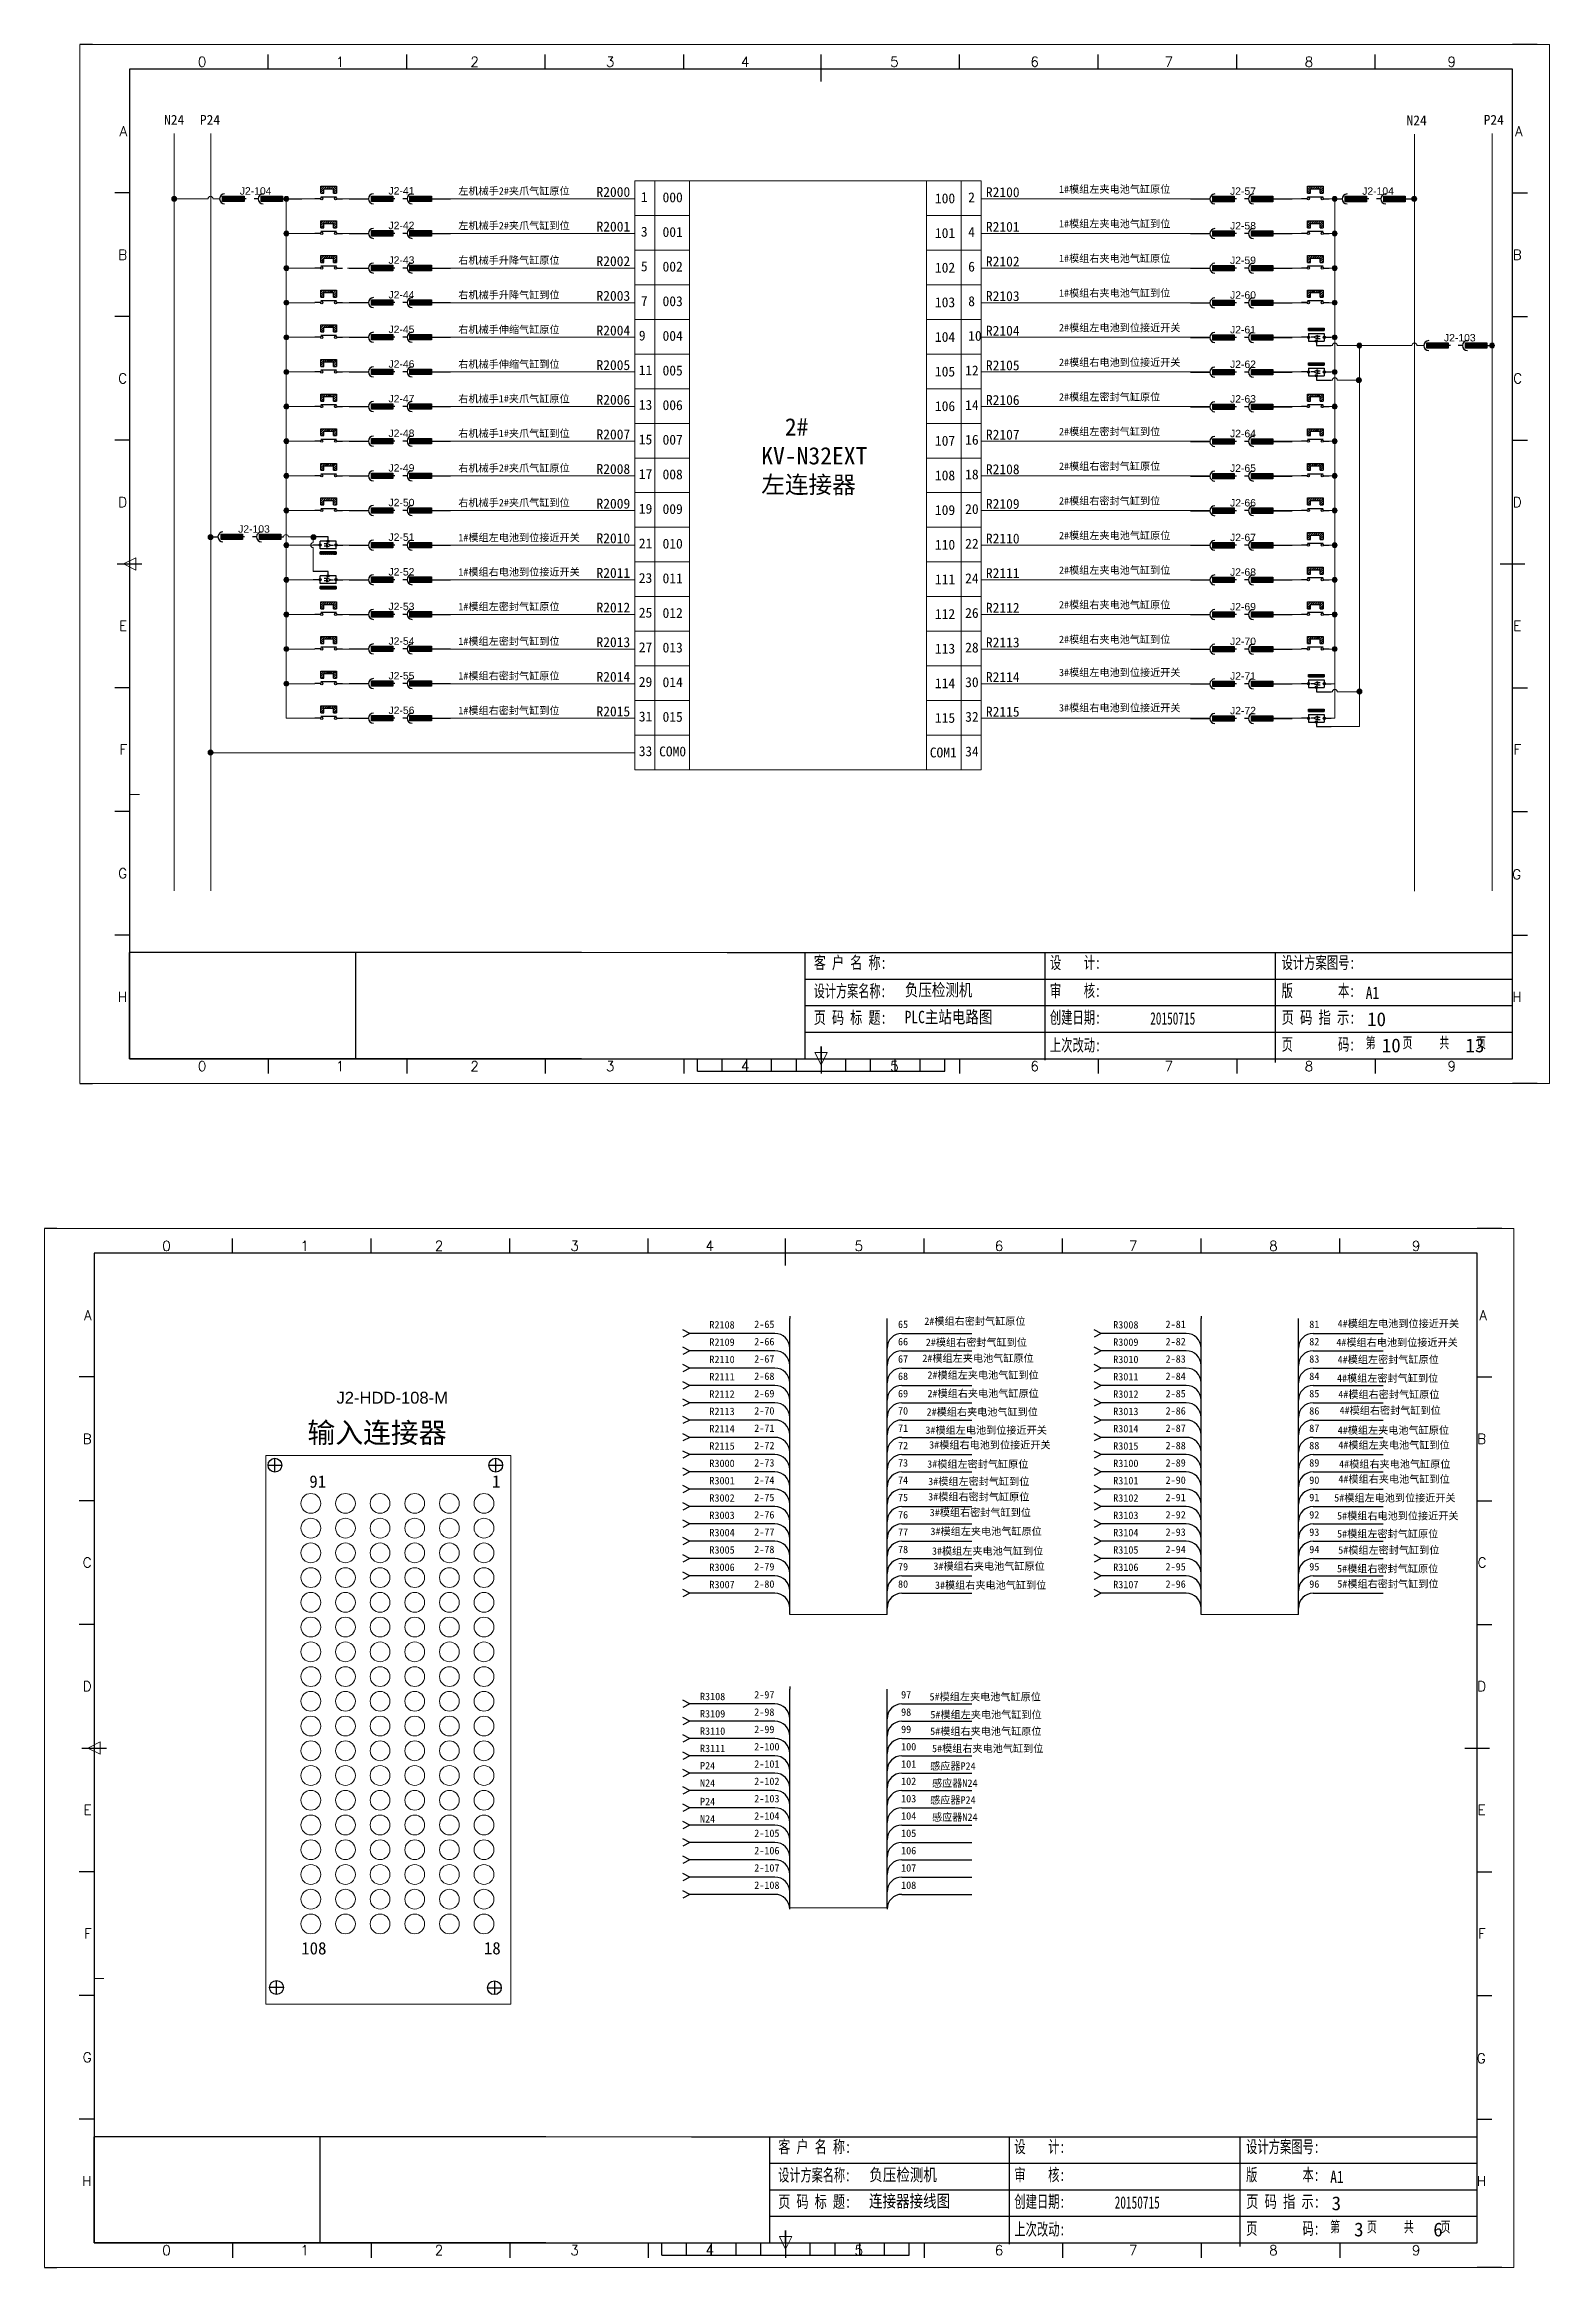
# Model space of a CAD drawing. Extents: x 2511 to 8703, y -745 to 3310.
# Drawn here: x 3823.9 to 4128.1, y -246.7 to 202.6 of the extents above; entities that cross this region are included whole.
import ezdxf
from ezdxf.enums import TextEntityAlignment as Align

# ---------------------------------------------------------------- set-up
doc = ezdxf.new("R2010")
doc.units = 0
doc.header["$MEASUREMENT"] = 0
for name, color, linetype in [('AE_BOR', 1, 'Continuous'), ('MISC', 2, 'Continuous'), ('RED_1.5mm^2', 1, 'Continuous'), ('RED_14_THHN', 20, 'Continuous')]:
    doc.layers.add(name, color=color, linetype=linetype)
doc.layers.add('圖層1', color=7, linetype='Continuous', lineweight=60)
doc.styles.add('Standard0.67', font='', dxfattribs={"width": 0.67})
doc.styles.add('Standard_0.8', font='', dxfattribs={"width": 0.8})
doc.styles.add('WD', font='romans.shx', dxfattribs={"bigfont": 'gbcbig.shx'})
doc.styles.add('样式 0', font='')
doc.styles.add('样式 8', font='arial.ttf')
doc.styles.get('Standard0.67').set_extended_font_data('FangSong_GB2312')
doc.styles.get('Standard_0.8').set_extended_font_data('FangSong_GB2312')
doc.styles.get('样式 0').set_extended_font_data('KaiTi_GB2312')

msp = doc.modelspace()

# ---------------------------------------------------------------- texts
at = {"lineweight": 0, "attachment_point": 1}
for s, insert, char_height, width in [('{\\fSimSun|b0|i0|c134|p2;N24}', (3848.08, 188.35), 2, 14.6941), ('{\\fSimSun|b0|i0|c134|p2;P24}', (3855.32, 188.35), 2, 14.6941), ('{\\fSimSun|b0|i0|c134|p2;N24}', (4099.19, 188.25), 2, 14.6941), ('{\\fSimSun|b0|i0|c134|p2;P24}', (4114.77, 188.35), 2, 14.6941), ('{\\fSimSun|b0|i0|c134|p2;左机械手2#夹爪气缸原位}', (3907.55, 173.72), 1.5, 24.2309), ('{\\fSimSun|b0|i0|c134|p2;R2000}', (3935.48, 173.78), 2, 2.4162), ('{\\fSimSun|b0|i0|c134|p2;1}', (3944.45, 172.75), 2, 2.4162), ('{\\fSimSun|b0|i0|c134|p2;000}', (3948.83, 172.69), 2, 2.4162), ('{\\fSimSun|b0|i0|c134|p2;100}', (4003.88, 172.48), 2, 2.4162), ('{\\fSimSun|b0|i0|c134|p2;2}', (4010.6, 172.69), 2, 2.4162), ('{\\fSimSun|b0|i0|c134|p2;R2100}', (4014.18, 173.73), 2, 2.4162), ('{\\fSimSun|b0|i0|c134|p2;1#模组左夹电池气缸原位}', (4028.95, 174.09), 1.5, 24.2309), ('{\\fSimSun|b0|i0|c134|p2;左机械手2#夹爪气缸到位}', (3907.55, 166.72), 1.5, 24.2309), ('{\\fSimSun|b0|i0|c134|p2;R2001}', (3935.48, 166.78), 2, 2.4162), ('{\\fSimSun|b0|i0|c134|p2;R2101}', (4014.18, 166.73), 2, 2.4162), ('{\\fSimSun|b0|i0|c134|p2;1#模组左夹电池气缸到位}', (4028.95, 167.09), 1.5, 24.2309), ('{\\fSimSun|b0|i0|c134|p2;3}', (3944.45, 165.75), 2, 2.4162), ('{\\fSimSun|b0|i0|c134|p2;001}', (3948.83, 165.69), 2, 2.4162), ('{\\fSimSun|b0|i0|c134|p2;101}', (4003.88, 165.48), 2, 2.4162), ('{\\fSimSun|b0|i0|c134|p2;4}', (4010.6, 165.69), 2, 2.4162), ('{\\fSimSun|b0|i0|c134|p2;右机械手升降气缸原位}', (3907.55, 159.72), 1.5, 24.2309), ('{\\fSimSun|b0|i0|c134|p2;R2002}', (3935.48, 159.78), 2, 2.4162), ('{\\fSimSun|b0|i0|c134|p2;5}', (3944.45, 158.75), 2, 2.4162), ('{\\fSimSun|b0|i0|c134|p2;002}', (3948.83, 158.69), 2, 2.4162), ('{\\fSimSun|b0|i0|c134|p2;102}', (4003.88, 158.48), 2, 2.4162), ('{\\fSimSun|b0|i0|c134|p2;6}', (4010.6, 158.69), 2, 2.4162), ('{\\fSimSun|b0|i0|c134|p2;R2102}', (4014.18, 159.73), 2, 2.4162), ('{\\fSimSun|b0|i0|c134|p2;1#模组右夹电池气缸原位}', (4028.95, 160.09), 1.5, 24.2309), ('{\\fSimSun|b0|i0|c134|p2;右机械手升降气缸到位}', (3907.55, 152.72), 1.5, 24.2309), ('{\\fSimSun|b0|i0|c134|p2;R2003}', (3935.48, 152.78), 2, 2.4162), ('{\\fSimSun|b0|i0|c134|p2;1#模组右夹电池气缸到位}', (4028.95, 153.09), 1.5, 24.2309), ('{\\fSimSun|b0|i0|c134|p2;7}', (3944.45, 151.75), 2, 2.4162), ('{\\fSimSun|b0|i0|c134|p2;003}', (3948.83, 151.69), 2, 2.4162), ('{\\fSimSun|b0|i0|c134|p2;103}', (4003.88, 151.48), 2, 2.4162), ('{\\fSimSun|b0|i0|c134|p2;8}', (4010.6, 151.69), 2, 2.4162), ('{\\fSimSun|b0|i0|c134|p2;R2103}', (4014.18, 152.73), 2, 2.4162), ('{\\fSimSun|b0|i0|c134|p2;右机械手伸缩气缸原位}', (3907.55, 145.72), 1.5, 24.2309), ('{\\fSimSun|b0|i0|c134|p2;R2004}', (3935.48, 145.78), 2, 2.4162), ('{\\fSimSun|b0|i0|c134|p2;9}', (3944.03, 144.75), 2, 2.4162), ('{\\fSimSun|b0|i0|c134|p2;004}', (3948.83, 144.69), 2, 2.4162), ('{\\fSimSun|b0|i0|c134|p2;104}', (4003.88, 144.48), 2, 2.4162), ('{\\fSimSun|b0|i0|c134|p2;10}', (4010.6, 144.69), 2, 2.4162), ('{\\fSimSun|b0|i0|c134|p2;R2104}', (4014.18, 145.73), 2, 2.4162), ('{\\fSimSun|b0|i0|c134|p2;2#模组左电池到位接近开关}', (4028.95, 146.09), 1.5, 29.4771), ('{\\fSimSun|b0|i0|c134|p2;2#模组右电池到位接近开关}', (4028.95, 139.09), 1.5, 30.3824), ('{\\fSimSun|b0|i0|c134|p2;右机械手伸缩气缸到位}', (3907.55, 138.72), 1.5, 24.2309), ('{\\fSimSun|b0|i0|c134|p2;R2005}', (3935.48, 138.78), 2, 2.4162), ('{\\fSimSun|b0|i0|c134|p2;11}', (3944.03, 137.75), 2, 2.4162), ('{\\fSimSun|b0|i0|c134|p2;005}', (3948.83, 137.69), 2, 2.4162), ('{\\fSimSun|b0|i0|c134|p2;105}', (4003.88, 137.48), 2, 2.4162), ('{\\fSimSun|b0|i0|c134|p2;12}', (4009.99, 137.69), 2, 2.4162), ('{\\fSimSun|b0|i0|c134|p2;R2105}', (4014.18, 138.73), 2, 2.4162), ('{\\fSimSun|b0|i0|c134|p2;右机械手1#夹爪气缸原位}', (3907.55, 131.72), 1.5, 24.2309), ('{\\fSimSun|b0|i0|c134|p2;R2006}', (3935.48, 131.78), 2, 2.4162), ('{\\fSimSun|b0|i0|c134|p2;13}', (3944.03, 130.75), 2, 2.4162), ('{\\fSimSun|b0|i0|c134|p2;006}', (3948.83, 130.69), 2, 2.4162), ('{\\fSimSun|b0|i0|c134|p2;106}', (4003.88, 130.48), 2, 2.4162), ('{\\fSimSun|b0|i0|c134|p2;14}', (4009.99, 130.69), 2, 2.4162), ('{\\fSimSun|b0|i0|c134|p2;R2106}', (4014.18, 131.73), 2, 2.4162), ('{\\fSimSun|b0|i0|c134|p2;2#模组左密封气缸原位}', (4028.95, 132.09), 1.5, 24.2309), ('{\\fSimSun|b0|i0|c134|p2;  2# KV-N32EXT\\P左连接器}', (3968.78, 127.04), 3.5, 23.3297), ('{\\fSimSun|b0|i0|c134|p2;右机械手1#夹爪气缸到位}', (3907.55, 124.72), 1.5, 24.2309), ('{\\fSimSun|b0|i0|c134|p2;R2007}', (3935.48, 124.78), 2, 2.4162), ('{\\fSimSun|b0|i0|c134|p2;15}', (3944.03, 123.75), 2, 2.4162), ('{\\fSimSun|b0|i0|c134|p2;007}', (3948.83, 123.69), 2, 2.4162), ('{\\fSimSun|b0|i0|c134|p2;107}', (4003.88, 123.48), 2, 2.4162), ('{\\fSimSun|b0|i0|c134|p2;16}', (4009.99, 123.69), 2, 2.4162), ('{\\fSimSun|b0|i0|c134|p2;R2107}', (4014.18, 124.73), 2, 2.4162), ('{\\fSimSun|b0|i0|c134|p2;2#模组左密封气缸到位}', (4028.95, 125.09), 1.5, 24.2309), ('{\\fSimSun|b0|i0|c134|p2;右机械手2#夹爪气缸原位}', (3907.55, 117.72), 1.5, 24.2309), ('{\\fSimSun|b0|i0|c134|p2;R2008}', (3935.48, 117.78), 2, 2.4162), ('{\\fSimSun|b0|i0|c134|p2;R2108}', (4014.18, 117.73), 2, 2.4162), ('{\\fSimSun|b0|i0|c134|p2;2#模组右密封气缸原位}', (4028.95, 118.09), 1.5, 24.2309), ('{\\fSimSun|b0|i0|c134|p2;17}', (3944.03, 116.75), 2, 2.4162), ('{\\fSimSun|b0|i0|c134|p2;008}', (3948.83, 116.69), 2, 2.4162), ('{\\fSimSun|b0|i0|c134|p2;108}', (4003.88, 116.48), 2, 2.4162), ('{\\fSimSun|b0|i0|c134|p2;18}', (4009.99, 116.69), 2, 2.4162), ('{\\fSimSun|b0|i0|c134|p2;右机械手2#夹爪气缸到位}', (3907.55, 110.72), 1.5, 24.2309), ('{\\fSimSun|b0|i0|c134|p2;R2009}', (3935.48, 110.78), 2, 2.4162), ('{\\fSimSun|b0|i0|c134|p2;19}', (3944.03, 109.75), 2, 2.4162), ('{\\fSimSun|b0|i0|c134|p2;009}', (3948.83, 109.69), 2, 2.4162), ('{\\fSimSun|b0|i0|c134|p2;109}', (4003.88, 109.48), 2, 2.4162), ('{\\fSimSun|b0|i0|c134|p2;20}', (4009.99, 109.69), 2, 2.4162), ('{\\fSimSun|b0|i0|c134|p2;R2109}', (4014.18, 110.73), 2, 2.4162), ('{\\fSimSun|b0|i0|c134|p2;2#模组右密封气缸到位}', (4028.95, 111.09), 1.5, 24.2309), ('{\\fSimSun|b0|i0|c134|p2;1#模组左电池到位接近开关}', (3907.55, 103.67), 1.5, 29.1416), ('{\\fSimSun|b0|i0|c134|p2;R2010}', (3935.48, 103.78), 2, 2.4162), ('{\\fSimSun|b0|i0|c134|p2;R2110}', (4014.18, 103.73), 2, 2.4162), ('{\\fSimSun|b0|i0|c134|p2;2#模组左夹电池气缸原位}', (4028.95, 104.09), 1.5, 24.2309), ('{\\fSimSun|b0|i0|c134|p2;21}', (3944.03, 102.75), 2, 2.4162), ('{\\fSimSun|b0|i0|c134|p2;010}', (3948.83, 102.69), 2, 2.4162), ('{\\fSimSun|b0|i0|c134|p2;110}', (4003.88, 102.48), 2, 2.4162), ('{\\fSimSun|b0|i0|c134|p2;22}', (4009.99, 102.69), 2, 2.4162), ('{\\fSimSun|b0|i0|c134|p2;1#模组右电池到位接近开关}', (3907.55, 96.72), 1.5, 28.5503), ('{\\fSimSun|b0|i0|c134|p2;R2011}', (3935.48, 96.78), 2, 2.4162), ('{\\fSimSun|b0|i0|c134|p2;23}', (3944.03, 95.75), 2, 2.4162), ('{\\fSimSun|b0|i0|c134|p2;011}', (3948.83, 95.69), 2, 2.4162), ('{\\fSimSun|b0|i0|c134|p2;111}', (4003.88, 95.48), 2, 2.4162), ('{\\fSimSun|b0|i0|c134|p2;24}', (4009.99, 95.69), 2, 2.4162), ('{\\fSimSun|b0|i0|c134|p2;R2111}', (4014.18, 96.73), 2, 2.4162), ('{\\fSimSun|b0|i0|c134|p2;2#模组左夹电池气缸到位}', (4028.95, 97.09), 1.5, 24.2309), ('{\\fSimSun|b0|i0|c134|p2;1#模组左密封气缸原位}', (3907.55, 89.72), 1.5, 24.2309), ('{\\fSimSun|b0|i0|c134|p2;2#模组右夹电池气缸原位}', (4028.95, 90.09), 1.5, 24.2309), ('{\\fSimSun|b0|i0|c134|p2;R2012}', (3935.48, 89.78), 2, 2.4162), ('{\\fSimSun|b0|i0|c134|p2;25}', (3944.03, 88.75), 2, 2.4162), ('{\\fSimSun|b0|i0|c134|p2;012}', (3948.83, 88.69), 2, 2.4162), ('{\\fSimSun|b0|i0|c134|p2;112}', (4003.88, 88.48), 2, 2.4162), ('{\\fSimSun|b0|i0|c134|p2;26}', (4009.99, 88.69), 2, 2.4162), ('{\\fSimSun|b0|i0|c134|p2;R2112}', (4014.18, 89.73), 2, 2.4162), ('{\\fSimSun|b0|i0|c134|p2;1#模组左密封气缸到位}', (3907.55, 82.72), 1.5, 24.2309), ('{\\fSimSun|b0|i0|c134|p2;R2013}', (3935.48, 82.78), 2, 2.4162), ('{\\fSimSun|b0|i0|c134|p2;27}', (3944.03, 81.75), 2, 2.4162), ('{\\fSimSun|b0|i0|c134|p2;013}', (3948.83, 81.69), 2, 2.4162), ('{\\fSimSun|b0|i0|c134|p2;113}', (4003.88, 81.48), 2, 2.4162), ('{\\fSimSun|b0|i0|c134|p2;28}', (4009.99, 81.69), 2, 2.4162), ('{\\fSimSun|b0|i0|c134|p2;R2113}', (4014.18, 82.73), 2, 2.4162), ('{\\fSimSun|b0|i0|c134|p2;2#模组右夹电池气缸到位}', (4028.95, 83.09), 1.5, 24.2309), ('{\\fSimSun|b0|i0|c134|p2;3#模组左电池到位接近开关}', (4028.95, 76.41), 1.5, 28.7344), ('{\\fSimSun|b0|i0|c134|p2;1#模组右密封气缸原位}', (3907.55, 75.72), 1.5, 24.2309), ('{\\fSimSun|b0|i0|c134|p2;R2014}', (3935.48, 75.78), 2, 2.4162), ('{\\fSimSun|b0|i0|c134|p2;29}', (3944.03, 74.75), 2, 2.4162), ('{\\fSimSun|b0|i0|c134|p2;014}', (3948.83, 74.69), 2, 2.4162), ('{\\fSimSun|b0|i0|c134|p2;114}', (4003.88, 74.48), 2, 2.4162), ('{\\fSimSun|b0|i0|c134|p2;30}', (4009.99, 74.69), 2, 2.4162), ('{\\fSimSun|b0|i0|c134|p2;R2114}', (4014.18, 75.73), 2, 2.4162), ('{\\fSimSun|b0|i0|c134|p2;1#模组右密封气缸到位}', (3907.55, 68.72), 1.5, 24.2309), ('{\\fSimSun|b0|i0|c134|p2;R2015}', (3935.48, 68.78), 2, 2.4162), ('{\\fSimSun|b0|i0|c134|p2;31}', (3944.03, 67.75), 2, 2.4162), ('{\\fSimSun|b0|i0|c134|p2;015}', (3948.83, 67.69), 2, 2.4162), ('{\\fSimSun|b0|i0|c134|p2;115}', (4003.88, 67.48), 2, 2.4162), ('{\\fSimSun|b0|i0|c134|p2;32}', (4009.99, 67.69), 2, 2.4162), ('{\\fSimSun|b0|i0|c134|p2;R2115}', (4014.18, 68.73), 2, 2.4162), ('{\\fSimSun|b0|i0|c134|p2;3#模组右电池到位接近开关}', (4028.95, 69.27), 1.5, 28.2008), ('{\\fSimSun|b0|i0|c134|p2;33}', (3944.03, 60.75), 2, 2.4162), ('{\\fSimSun|b0|i0|c134|p2;COM0}', (3948.14, 60.69), 2, 2.4162), ('{\\fSimSun|b0|i0|c134|p2;COM1}', (4002.84, 60.48), 2, 2.4162), ('{\\fSimSun|b0|i0|c134|p2;34}', (4009.99, 60.69), 2, 2.4162), ('{\\fSimSun|b0|i0|c134|p2;2#模组右密封气缸原位}', (4001.73, -54.71), 1.5, 24.2309), ('{\\fSimSun|b0|i0|c134|p2;4#模组左电池到位接近开关}', (4085.26, -55.2), 1.5, 28.6633), ('{\\fSimSun|b0|i0|c134|p2;2#模组左夹电池气缸原位}', (4001.33, -62.2), 1.5, 24.2309), ('{\\fSimSun|b0|i0|c134|p2;2#模组右密封气缸到位}', (4002.02, -58.99), 1.5, 24.2309), ('{\\fSimSun|b0|i0|c134|p2;4#模组右电池到位接近开关}', (4085, -59), 1.5, 27.3778), ('{\\fSimSun|b0|i0|c134|p2;4#模组左密封气缸原位}', (4085.26, -62.47), 1.5, 29.1416), ('{\\fSimSun|b0|i0|c134|p2;2#模组左夹电池气缸到位}', (4002.36, -65.59), 1.5, 24.2309), ('{\\fSimSun|b0|i0|c134|p2;4#模组左密封气缸到位}', (4085.13, -66.23), 1.5, 28.5503), ('{\\fSimSun|b0|i0|c134|p2;2#模组右夹电池气缸原位}', (4002.36, -69.32), 1.5, 24.2309), ('{\\fSimSun|b0|i0|c134|p2;4#模组右密封气缸原位}', (4085.39, -69.52), 1.5, 24.2309), ('{\\fSimSun|b0|i0|c134|p2;2#模组右夹电池气缸到位}', (4002.19, -73.05), 1.5, 24.2309), ('{\\fSimSun|b0|i0|c134|p2;4#模组右密封气缸到位}', (4085.65, -72.74), 1.5, 24.2309), ('{\\fSimSun|b0|i0|c134|p2;3#模组左电池到位接近开关}', (4001.95, -76.73), 1.5, 28.7344), ('{\\fSimSun|b0|i0|c134|p2;3#模组右电池到位接近开关}', (4002.71, -79.71), 1.5, 28.2008), ('{\\fSimSun|b0|i0|c134|p2;4#模组左夹电池气缸原位}', (4085.28, -76.74), 1.5, 24.2309), ('{\\fSimSun|b0|i0|c134|p2;4#模组左夹电池气缸到位}', (4085.4, -79.74), 1.5, 24.2309), ('{\\fSimSun|b0|i0|c134|p2;3#模组左密封气缸原位}', (4002.31, -83.59), 1.5, 24.2309), ('{\\fSimSun|b0|i0|c134|p2;4#模组右夹电池气缸原位}', (4085.56, -83.59), 1.5, 24.2309), ('{\\fSimSun|b1|i0|c134|p2;91}', (3877.44, -86.62), 2.5, 4.3364), ('{\\fSimSun|b1|i0|c134|p2;1}', (3914.35, -86.6), 2.5, 4.3364), ('{\\fSimSun|b0|i0|c134|p2;3#模组左密封气缸到位}', (4002.51, -87.1), 1.5, 24.2309), ('{\\fSimSun|b0|i0|c134|p2;4#模组右夹电池气缸到位}', (4085.41, -86.63), 1.5, 24.2309), ('{\\fSimSun|b0|i0|c134|p2;3#模组右密封气缸原位}', (4002.51, -90.2), 1.5, 24.2309), ('{\\fSimSun|b0|i0|c134|p2;3#模组右密封气缸到位}', (4002.82, -93.37), 1.5, 24.2309), ('{\\fSimSun|b0|i0|c134|p2;5#模组左电池到位接近开关}', (4084.57, -90.42), 1.5, 27.672), ('{\\fSimSun|b0|i0|c134|p2;5#模组右电池到位接近开关}', (4085.15, -94.05), 1.5, 28.142), ('{\\fSimSun|b0|i0|c134|p2;3#模组左夹电池气缸原位}', (4002.97, -97.19), 1.5, 24.2309), ('{\\fSimSun|b0|i0|c134|p2;5#模组左密封气缸原位}', (4085.15, -97.69), 1.5, 29.4771), ('{\\fSimSun|b0|i0|c134|p2;3#模组左夹电池气缸到位}', (4003.27, -101.17), 1.5, 24.2309), ('{\\fSimSun|b0|i0|c134|p2;5#模组左密封气缸到位}', (4085.38, -100.97), 1.5, 30.3824), ('{\\fSimSun|b0|i0|c134|p2;3#模组右夹电池气缸原位}', (4003.57, -104.23), 1.5, 24.2309), ('{\\fSimSun|b0|i0|c134|p2;3#模组右夹电池气缸到位}', (4003.88, -108.06), 1.5, 24.2309), ('{\\fSimSun|b0|i0|c134|p2;5#模组右密封气缸原位}', (4085.15, -104.73), 1.5, 24.2309), ('{\\fSimSun|b0|i0|c134|p2;5#模组右密封气缸到位}', (4085.2, -107.81), 1.5, 24.2309), ('{\\fSimSun|b0|i0|c134|p2;5#模组左夹电池气缸原位}', (4002.78, -130.62), 1.5, 24.2309), ('{\\fSimSun|b0|i0|c134|p2;5#模组左夹电池气缸到位}', (4002.95, -134.24), 1.5, 24.2309), ('{\\fSimSun|b0|i0|c134|p2;5#模组右夹电池气缸原位}', (4002.91, -137.6), 1.5, 24.2309), ('{\\fSimSun|b0|i0|c134|p2;5#模组右夹电池气缸到位}', (4003.29, -141.07), 1.5, 24.2309), ('{\\fSimSun|b0|i0|c134|p2;感应器P24}', (4002.91, -144.62), 1.5, 24.2309), ('{\\fSimSun|b0|i0|c134|p2;感应器N24}', (4003.29, -148.09), 1.5, 24.2309), ('{\\fSimSun|b0|i0|c134|p2;感应器P24}', (4002.91, -151.48), 1.5, 24.2309), ('{\\fSimSun|b0|i0|c134|p2;感应器N24}', (4003.29, -154.95), 1.5, 24.2309), ('{\\fSimSun|b1|i0|c134|p2;108}', (3875.8, -180.96), 2.5, 4.3364), ('{\\fSimSun|b1|i0|c134|p2;18}', (3912.72, -180.94), 2.5, 4.3364)]:
    msp.add_mtext(s, dxfattribs=dict(at, insert=insert, char_height=char_height, width=width))
at = {"color": 2, "char_height": 1.5, "attachment_point": 1, "style": '样式 8'}
for s, insert in [('J2-104', (3863.38, 173.73)), ('J2-41', (3893.44, 173.75)), ('J2-57', (4063.52, 173.7)), ('J2-104', (4090.23, 173.7)), ('J2-42', (3893.44, 166.75)), ('J2-58', (4063.52, 166.7)), ('J2-43', (3893.44, 159.75)), ('J2-59', (4063.52, 159.7)), ('J2-44', (3893.44, 152.75)), ('J2-60', (4063.52, 152.7)), ('J2-45', (3893.44, 145.75)), ('J2-61', (4063.52, 145.7)), ('J2-103', (4106.75, 144.06)), ('J2-46', (3893.44, 138.75)), ('J2-62', (4063.52, 138.7)), ('J2-47', (3893.44, 131.75)), ('J2-63', (4063.52, 131.7)), ('J2-48', (3893.44, 124.75)), ('J2-64', (4063.52, 124.7)), ('J2-49', (3893.44, 117.75)), ('J2-65', (4063.52, 117.7)), ('J2-50', (3893.44, 110.75)), ('J2-66', (4063.52, 110.7)), ('J2-103', (3863.05, 105.4)), ('J2-51', (3893.44, 103.75)), ('J2-67', (4063.52, 103.7)), ('J2-52', (3893.44, 96.75)), ('J2-68', (4063.52, 96.7)), ('J2-53', (3893.44, 89.75)), ('J2-69', (4063.52, 89.7)), ('J2-54', (3893.44, 82.75)), ('J2-70', (4063.52, 82.7)), ('J2-55', (3893.44, 75.75)), ('J2-71', (4063.52, 75.7)), ('J2-56', (3893.44, 68.75)), ('J2-72', (4063.52, 68.7))]:
    msp.add_mtext_dynamic_manual_height_columns(s, width=11.5248, gutter_width=12.5, heights=[0], dxfattribs=dict(at, insert=insert))
at = {"color": 0, "ltscale": 2, "char_height": 2.5, "attachment_point": 1}
for s, insert, width, style in [('{\\fSimSun|b0|i0|c134|p2;\\W0.72;客 户 名 称:}', (3979.39, 18.26), 16.2477, 'Standard0.67'), ('{\\fSimSun|b0|i0|c134|p2;设    计:}', (4027.11, 18.26), 12.0312, 'Standard0.67'), ('{\\fSimSun|b0|i0|c134|p2;设计方案图号:}', (4073.94, 18.26), 15.1644, 'Standard0.67'), ('{\\fSimSun|b0|i0|c134|p2;\\W0.66;设计方案名称:}', (3979.39, 12.53), 15.1234, 'Standard0.67'), ('{\\fSimSun|b0|i0|c134|p2;负压检测机}', (3997.8, 12.74), 33.9078, 'Standard_0.8'), ('{\\fSimSun|b0|i0|c134|p2;审    核:}', (4027.11, 12.59), 12.0312, 'Standard0.67'), ('{\\fSimSun|b0|i0|c134|p2;版        本:}', (4073.94, 12.59), 16.8498, 'Standard0.67'), ('{\\fSimSun|b0|i0|c134|p2;A1}', (4090.94, 12.15), 33.9078, 'Standard_0.8'), ('{\\fSimSun|b0|i0|c134|p2;\\W0.72;页 码 标 题:}', (3979.39, 7.16), 15.1234, 'Standard0.67'), ('{\\fSimSun|b0|i0|c134|p2;创建日期:}', (4027.11, 7.18), 12.0312, 'Standard0.67'), ('{\\fSimSun|b0|i0|c134|p2;20150715}', (4047.38, 6.98), 12.0312, 'Standard0.67'), ('{\\fSimSun|b0|i0|c134|p2;\\W0.73;页 码 指 示:}', (4073.94, 7.18), 16.1995, 'Standard0.67'), ('{\\fSimSun|b0|i0|c134|p2;上次改动:}', (4027.11, 1.59), 12.0312, 'Standard0.67'), ('{\\fSimSun|b0|i0|c134|p2;页        码:}', (4073.94, 1.74), 15.7258, 'Standard0.67'), ('{\\Fromans,gbcbig|c134;第}    {\\Fromans,gbcbig|c134;页}    {\\Fromans,gbcbig|c134;共}    {\\Fromans,gbcbig|c134;页}', (4090.94, 1.99), 33.9078, 'Standard_0.8'), ('{\\fSimSun|b0|i0|c134|p2;\\W0.72;客 户 名 称:}', (3972.21, -221.06), 16.2477, 'Standard0.67'), ('{\\fSimSun|b0|i0|c134|p2;设    计:}', (4019.92, -221.06), 12.0312, 'Standard0.67'), ('{\\fSimSun|b0|i0|c134|p2;设计方案图号:}', (4066.76, -221.06), 15.1644, 'Standard0.67'), ('{\\fSimSun|b0|i0|c134|p2;\\W0.66;设计方案名称:}', (3972.21, -226.79), 15.1234, 'Standard0.67'), ('{\\fSimSun|b0|i0|c134|p2;负压检测机}', (3990.62, -226.73), 33.9078, 'Standard_0.8'), ('{\\fSimSun|b0|i0|c134|p2;审    核:}', (4019.92, -226.73), 12.0312, 'Standard0.67'), ('{\\fSimSun|b0|i0|c134|p2;版        本:}', (4066.76, -226.73), 16.8498, 'Standard0.67'), ('{\\fSimSun|b0|i0|c134|p2;A1}', (4083.76, -227.17), 33.9078, 'Standard_0.8'), ('{\\fSimSun|b0|i0|c134|p2;\\W0.72;页 码 标 题:}', (3972.21, -232.15), 15.1234, 'Standard0.67'), ('{\\fSimSun|b0|i0|c134|p2;创建日期:}', (4019.92, -232.14), 12.0312, 'Standard0.67'), ('{\\fSimSun|b0|i0|c134|p2;20150715}', (4040.2, -232.33), 12.0312, 'Standard0.67'), ('{\\fSimSun|b0|i0|c134|p2;\\W0.73;页 码 指 示:}', (4066.76, -232.14), 16.1995, 'Standard0.67'), ('{\\fSimSun|b0|i0|c134|p2;上次改动:}', (4019.92, -237.73), 12.0312, 'Standard0.67'), ('{\\fSimSun|b0|i0|c134|p2;页        码:}', (4066.76, -237.58), 15.7258, 'Standard0.67'), ('{\\Fromans,gbcbig|c134;第}    {\\Fromans,gbcbig|c134;页}    {\\Fromans,gbcbig|c134;共}    {\\Fromans,gbcbig|c134;页}', (4083.75, -237.33), 33.9078, 'Standard_0.8')]:
    msp.add_mtext(s, dxfattribs=dict(at, insert=insert, width=width, style=style))
at = {"color": 6, "insert": (3882.92, -69.73), "char_height": 2.4, "width": 25.5622, "attachment_point": 1, "style": '样式 8'}
msp.add_mtext('J2-HDD-108-M', dxfattribs=at)
at = {"insert": (3877.05, -80.52), "char_height": 4.5, "width": 71.9795, "attachment_point": 7}
msp.add_mtext('{\\fSimSun|b0|i0|c134|p2;\\H0.9167x;输入连接器}', dxfattribs=at)
at = {"layer": 'MISC', "color": 0, "attachment_point": 1}
for s, insert, char_height, width, style in [('PLC主站电路图', (3997.75, 7.27), 2.5, 24.1794, 'Standard_0.8'), ('10', (4091.23, 6.97), 2.8, 3.07, '样式 0'), ('10', (4094.2, 1.68), 2.8, 3.07, '样式 0'), ('13', (4111.1, 1.68), 2.8, 3.07, '样式 0'), ('{\\fSimSun|b0|i0|c134|p2;连接器接线图}', (3990.57, -232.05), 2.5, 24.1794, 'Standard_0.8'), ('3', (4084.05, -232.35), 2.8, 3.07, '样式 0'), ('3', (4088.59, -237.64), 2.8, 3.07, '样式 0'), ('6', (4104.6, -237.64), 2.8, 3.07, '样式 0')]:
    msp.add_mtext(s, dxfattribs=dict(at, insert=insert, char_height=char_height, width=width, style=style))
at = {"layer": '圖層1', "lineweight": -3, "char_height": 1.5, "width": 7.1562, "attachment_point": 1}
for s, insert in [('{\\fSimSun|b0|i0|c134|p54;R2108}', (3958.3, -55.44)), ('{\\fSimSun|b0|i0|c134|p54;2-65}', (3967.36, -55.34)), ('{\\fSimSun|b0|i0|c134|p54; 65}', (3995.39, -55.34)), ('{\\fSimSun|b0|i0|c134|p54;R3008}', (4039.91, -55.44)), ('{\\fSimSun|b0|i0|c134|p54;2-81}', (4050.49, -55.34)), ('{\\fSimSun|b0|i0|c134|p54;  81}', (4077.49, -55.34)), ('{\\fSimSun|b0|i0|c134|p54;R2109}', (3958.3, -58.94)), ('{\\fSimSun|b0|i0|c134|p54;R2110}', (3958.3, -62.44)), ('{\\fSimSun|b0|i0|c134|p54;2-66}', (3967.36, -58.84)), ('{\\fSimSun|b0|i0|c134|p54;2-67}', (3967.36, -62.34)), ('{\\fSimSun|b0|i0|c134|p54; 66}', (3995.39, -58.84)), ('{\\fSimSun|b0|i0|c134|p54; 67}', (3995.39, -62.34)), ('{\\fSimSun|b0|i0|c134|p54;R3009}', (4039.91, -58.94)), ('{\\fSimSun|b0|i0|c134|p54;R3010}', (4039.91, -62.44)), ('{\\fSimSun|b0|i0|c134|p54;2-82}', (4050.49, -58.84)), ('{\\fSimSun|b0|i0|c134|p54;2-83}', (4050.49, -62.34)), ('{\\fSimSun|b0|i0|c134|p54;  82}', (4077.49, -58.84)), ('{\\fSimSun|b0|i0|c134|p54;  83}', (4077.49, -62.34)), ('{\\fSimSun|b0|i0|c134|p54;R2111}', (3958.3, -65.94)), ('{\\fSimSun|b0|i0|c134|p54;2-68}', (3967.36, -65.84)), ('{\\fSimSun|b0|i0|c134|p54; 68}', (3995.39, -65.84)), ('{\\fSimSun|b0|i0|c134|p54;R3011}', (4039.91, -65.94)), ('{\\fSimSun|b0|i0|c134|p54;2-84}', (4050.49, -65.84)), ('{\\fSimSun|b0|i0|c134|p54;  84}', (4077.49, -65.84)), ('{\\fSimSun|b0|i0|c134|p54;R2112}', (3958.3, -69.44)), ('{\\fSimSun|b0|i0|c134|p54;2-69}', (3967.36, -69.34)), ('{\\fSimSun|b0|i0|c134|p54; 69}', (3995.39, -69.34)), ('{\\fSimSun|b0|i0|c134|p54;R3012}', (4039.91, -69.44)), ('{\\fSimSun|b0|i0|c134|p54;2-85}', (4050.49, -69.34)), ('{\\fSimSun|b0|i0|c134|p54;  85}', (4077.49, -69.34)), ('{\\fSimSun|b0|i0|c134|p54;R2113}', (3958.3, -72.94)), ('{\\fSimSun|b0|i0|c134|p54;2-70}', (3967.36, -72.84)), ('{\\fSimSun|b0|i0|c134|p54;2-71}', (3967.36, -76.34)), ('{\\fSimSun|b0|i0|c134|p54; 70}', (3995.39, -72.84)), ('{\\fSimSun|b0|i0|c134|p54; 71}', (3995.39, -76.34)), ('{\\fSimSun|b0|i0|c134|p54;R3013}', (4039.91, -72.94)), ('{\\fSimSun|b0|i0|c134|p54;2-86}', (4050.49, -72.84)), ('{\\fSimSun|b0|i0|c134|p54;2-87}', (4050.49, -76.34)), ('{\\fSimSun|b0|i0|c134|p54;  86}', (4077.49, -72.84)), ('{\\fSimSun|b0|i0|c134|p54;  87}', (4077.49, -76.34)), ('{\\fSimSun|b0|i0|c134|p54;R2114}', (3958.3, -76.44)), ('{\\fSimSun|b0|i0|c134|p54;R2115}', (3958.3, -79.94)), ('{\\fSimSun|b0|i0|c134|p54;2-72}', (3967.36, -79.84)), ('{\\fSimSun|b0|i0|c134|p54; 72}', (3995.39, -79.84)), ('{\\fSimSun|b0|i0|c134|p54;R3014}', (4039.91, -76.44)), ('{\\fSimSun|b0|i0|c134|p54;R3015}', (4039.91, -79.94)), ('{\\fSimSun|b0|i0|c134|p54;2-88}', (4050.49, -79.84)), ('{\\fSimSun|b0|i0|c134|p54;  88}', (4077.49, -79.84)), ('{\\fSimSun|b0|i0|c134|p54;R3000}', (3958.3, -83.44)), ('{\\fSimSun|b0|i0|c134|p54;2-73}', (3967.36, -83.34)), ('{\\fSimSun|b0|i0|c134|p54; 73}', (3995.39, -83.34)), ('{\\fSimSun|b0|i0|c134|p54;R3100}', (4039.91, -83.44)), ('{\\fSimSun|b0|i0|c134|p54;2-89}', (4050.49, -83.34)), ('{\\fSimSun|b0|i0|c134|p54;  89}', (4077.49, -83.34)), ('{\\fSimSun|b0|i0|c134|p54;R3001}', (3958.3, -86.94)), ('{\\fSimSun|b0|i0|c134|p54;2-74}', (3967.36, -86.84)), ('{\\fSimSun|b0|i0|c134|p54; 74}', (3995.39, -86.84)), ('{\\fSimSun|b0|i0|c134|p54;R3101}', (4039.91, -86.94)), ('{\\fSimSun|b0|i0|c134|p54;2-90}', (4050.49, -86.84)), ('{\\fSimSun|b0|i0|c134|p54;  90}', (4077.49, -86.84)), ('{\\fSimSun|b0|i0|c134|p54;R3002}', (3958.3, -90.44)), ('{\\fSimSun|b0|i0|c134|p54;R3003}', (3958.3, -93.94)), ('{\\fSimSun|b0|i0|c134|p54;2-75}', (3967.36, -90.34)), ('{\\fSimSun|b0|i0|c134|p54;2-76}', (3967.36, -93.84)), ('{\\fSimSun|b0|i0|c134|p54; 75}', (3995.39, -90.34)), ('{\\fSimSun|b0|i0|c134|p54; 76}', (3995.39, -93.84)), ('{\\fSimSun|b0|i0|c134|p54;R3102}', (4039.91, -90.44)), ('{\\fSimSun|b0|i0|c134|p54;R3103}', (4039.91, -93.94)), ('{\\fSimSun|b0|i0|c134|p54;2-91}', (4050.49, -90.34)), ('{\\fSimSun|b0|i0|c134|p54;2-92}', (4050.49, -93.84)), ('{\\fSimSun|b0|i0|c134|p54;  91}', (4077.49, -90.34)), ('{\\fSimSun|b0|i0|c134|p54;  92}', (4077.49, -93.84)), ('{\\fSimSun|b0|i0|c134|p54;R3004}', (3958.3, -97.44)), ('{\\fSimSun|b0|i0|c134|p54;2-77}', (3967.36, -97.34)), ('{\\fSimSun|b0|i0|c134|p54; 77}', (3995.39, -97.34)), ('{\\fSimSun|b0|i0|c134|p54;R3104}', (4039.91, -97.44)), ('{\\fSimSun|b0|i0|c134|p54;2-93}', (4050.49, -97.34)), ('{\\fSimSun|b0|i0|c134|p54;  93}', (4077.49, -97.34)), ('{\\fSimSun|b0|i0|c134|p54;R3005}', (3958.3, -100.94)), ('{\\fSimSun|b0|i0|c134|p54;2-78}', (3967.36, -100.84)), ('{\\fSimSun|b0|i0|c134|p54; 78}', (3995.39, -100.84)), ('{\\fSimSun|b0|i0|c134|p54;R3105}', (4039.91, -100.94)), ('{\\fSimSun|b0|i0|c134|p54;2-94}', (4050.49, -100.84)), ('{\\fSimSun|b0|i0|c134|p54;  94}', (4077.49, -100.84)), ('{\\fSimSun|b0|i0|c134|p54;R3006}', (3958.3, -104.44)), ('{\\fSimSun|b0|i0|c134|p54;2-79}', (3967.36, -104.34)), ('{\\fSimSun|b0|i0|c134|p54; 79}', (3995.39, -104.34)), ('{\\fSimSun|b0|i0|c134|p54;R3106}', (4039.91, -104.44)), ('{\\fSimSun|b0|i0|c134|p54;2-95}', (4050.49, -104.34)), ('{\\fSimSun|b0|i0|c134|p54;  95}', (4077.49, -104.34)), ('{\\fSimSun|b0|i0|c134|p54;R3007}', (3958.3, -107.94)), ('{\\fSimSun|b0|i0|c134|p54;2-80}', (3967.36, -107.84)), ('{\\fSimSun|b0|i0|c134|p54; 80}', (3995.39, -107.84)), ('{\\fSimSun|b0|i0|c134|p54;R3107}', (4039.91, -107.94)), ('{\\fSimSun|b0|i0|c134|p54;2-96}', (4050.49, -107.84)), ('{\\fSimSun|b0|i0|c134|p54;  96}', (4077.49, -107.84)), ('{\\fSimSun|b0|i0|c134|p54;2-97}', (3967.36, -130.21)), ('{\\fSimSun|b0|i0|c134|p54;  97}', (3995, -130.21)), ('{\\fSimSun|b0|i0|c134|p54;R3108}', (3956.4, -130.56)), ('{\\fSimSun|b0|i0|c134|p54;R3109}', (3956.4, -134.06)), ('{\\fSimSun|b0|i0|c134|p54;2-98}', (3967.36, -133.71)), ('{\\fSimSun|b0|i0|c134|p54;  98}', (3995, -133.71)), ('{\\fSimSun|b0|i0|c134|p54;R3110}', (3956.4, -137.56)), ('{\\fSimSun|b0|i0|c134|p54;2-99}', (3967.36, -137.21)), ('{\\fSimSun|b0|i0|c134|p54;  99}', (3995, -137.21)), ('{\\fSimSun|b0|i0|c134|p54;R3111}', (3956.4, -141.06)), ('{\\fSimSun|b0|i0|c134|p54;2-100}', (3967.36, -140.71)), ('{\\fSimSun|b0|i0|c134|p54;  100}', (3995, -140.71)), ('{\\fSimSun|b0|i0|c134|p54;N24}', (3956.4, -148.06)), ('{\\fSimSun|b0|i0|c134|p54;P24}', (3956.4, -144.56)), ('{\\fSimSun|b0|i0|c134|p54;2-101}', (3967.36, -144.21)), ('{\\fSimSun|b0|i0|c134|p54;2-102}', (3967.36, -147.71)), ('{\\fSimSun|b0|i0|c134|p54;  101}', (3995, -144.21)), ('{\\fSimSun|b0|i0|c134|p54;  102}', (3995, -147.71)), ('{\\fSimSun|b0|i0|c134|p54;P24}', (3956.4, -151.8)), ('{\\fSimSun|b0|i0|c134|p54;2-103}', (3967.36, -151.21)), ('{\\fSimSun|b0|i0|c134|p54;  103}', (3995, -151.21)), ('{\\fSimSun|b0|i0|c134|p54;N24}', (3956.4, -155.3)), ('{\\fSimSun|b0|i0|c134|p54;2-104}', (3967.36, -154.71)), ('{\\fSimSun|b0|i0|c134|p54;  104}', (3995, -154.71)), ('{\\fSimSun|b0|i0|c134|p54;2-105}', (3967.36, -158.21)), ('{\\fSimSun|b0|i0|c134|p54;2-106}', (3967.36, -161.71)), ('{\\fSimSun|b0|i0|c134|p54;  105}', (3995, -158.21)), ('{\\fSimSun|b0|i0|c134|p54;  106}', (3995, -161.71)), ('{\\fSimSun|b0|i0|c134|p54;2-107}', (3967.36, -165.21)), ('{\\fSimSun|b0|i0|c134|p54;  107}', (3995, -165.21)), ('{\\fSimSun|b0|i0|c134|p54;2-108}', (3967.36, -168.71)), ('{\\fSimSun|b0|i0|c134|p54;  108}', (3995, -168.71))]:
    msp.add_mtext(s, dxfattribs=dict(at, insert=insert))

# ---------------------------------------------------------------- blocks, each defined once
blk = doc.blocks.new('gb_a2_a')
for p, q in [((584, 410), (25, 410)), ((25, 410), (25, 10)), ((584, 10), (584, 410)), ((25, 10), (584, 10))]:
    blk.add_line(p, q)
at = {"lineweight": 9, "ltscale": 0.1}
blk.add_line((25, 116.86), (29, 116.86), dxfattribs=at)
at = {"layer": 'AE_BOR', "lineweight": 30}
for p, q in [((10, 420), (4.93, 420)), ((594, 420), (584, 420)), ((4.93, 0), (10, 0)), ((594, 0), (584, 0))]:
    blk.add_line(p, q, dxfattribs=at)
at = {"layer": 'AE_BOR', "color": 1, "lineweight": 15}
for p, q in [((4.93, 420), (598.93, 420)), ((4.93, 0), (4.93, 420)), ((598.93, 420), (598.93, 0)), ((22.5, 210), (27.5, 212.5)), ((27.5, 207.5), (22.5, 210)), ((27.5, 212.5), (27.5, 207.5)), ((304.5, 7.5), (302, 12.5)), ((302, 12.5), (307, 12.5)), ((307, 12.5), (304.5, 7.5)), ((598.93, 0), (4.93, 0))]:
    blk.add_line(p, q, dxfattribs=at)
at = {"layer": 'AE_BOR'}
for p, q in [((81, 410), (81, 416)), ((137, 410), (137, 416)), ((193, 410), (193, 416)), ((249, 410), (249, 416)), ((304.5, 410), (304.5, 416)), ((360.5, 410), (360.5, 416)), ((416.5, 410), (416.5, 416)), ((472.5, 410), (472.5, 416)), ((528.5, 410), (528.5, 416)), ((25, 360), (19, 360)), ((584, 360), (590, 360)), ((25, 310), (19, 310)), ((584, 310), (590, 310)), ((25, 260), (19, 260)), ((584, 260), (590, 260)), ((25, 160), (19, 160)), ((584, 160), (590, 160)), ((25, 110), (19, 110)), ((584, 110), (590, 110)), ((25, 60), (19, 60)), ((584, 60), (590, 60)), ((81, 10), (81, 4)), ((137, 10), (137, 4)), ((193, 10), (193, 4)), ((249, 10), (249, 4)), ((304.5, 10), (304.5, 4)), ((360.5, 10), (360.5, 4)), ((416.5, 10), (416.5, 4)), ((472.5, 10), (472.5, 4)), ((528.5, 10), (528.5, 4))]:
    blk.add_line(p, q, dxfattribs=at)
at = {"layer": 'AE_BOR', "color": 2, "lineweight": 30}
for p, q in [((304.5, 405), (304.5, 415)), ((20, 210), (30, 210)), ((579, 210), (589, 210)), ((254.5, 5), (254.5, 10)), ((264.5, 5), (264.5, 10)), ((274.5, 5), (274.5, 10)), ((284.5, 5), (284.5, 10)), ((294.5, 5), (294.5, 10)), ((304.5, 10), (304.5, 15)), ((304.5, 15), (304.5, 5)), ((304.5, 10), (304.5, 5)), ((314.5, 5), (314.5, 10)), ((324.5, 5), (324.5, 10)), ((334.5, 5), (334.5, 10)), ((344.5, 5), (344.5, 10)), ((354.5, 5), (354.5, 10)), ((254.5, 5), (354.5, 5))]:
    blk.add_line(p, q, dxfattribs=at)
at = {"layer": 'AE_BOR', "style": 'WD'}
for s, p in [('0', (54.27, 411)), ('1', (110.12, 411)), ('2', (164.42, 411)), ('3', (219.22, 411)), ('4', (273.82, 411)), ('5', (334.12, 411)), ('6', (390.81, 411)), ('7', (445.01, 411)), ('8', (501.67, 411)), ('9', (559.4, 411)), ('0', (54.27, 5)), ('1', (110.12, 5)), ('2', (164.42, 5)), ('3', (219.22, 5)), ('4', (273.82, 5)), ('5', (334.12, 5)), ('6', (390.81, 5)), ('7', (445.01, 5)), ('8', (501.67, 5)), ('9', (559.4, 5))]:
    blk.add_text(s, height=4, dxfattribs=at).set_placement(p, align=Align.CENTER)
for s, p in [('A', (24, 385)), ('A', (588.05, 385)), ('B', (24, 335)), ('B', (587.67, 335)), ('C', (24, 285)), ('C', (587.86, 285)), ('D', (24, 235)), ('D', (587.67, 235)), ('E', (24, 185)), ('E', (587.48, 185)), ('F', (24, 135)), ('F', (587.48, 135)), ('F', (587.48, 135)), ('G', (24, 85)), ('G', (587.48, 84.56)), ('H', (24, 35)), ('H', (587.67, 35))]:
    blk.add_text(s, height=4, dxfattribs=at).set_placement(p, align=Align.MIDDLE_RIGHT)
blk = doc.blocks.new('磁性开关')
at = {"linetype": 'ByBlock'}
h = blk.add_hatch(dxfattribs=at)
h.set_pattern_fill('ANSI31', color=256, scale=0.1, style=0)
h.set_pattern_definition([(45, (0, 0), (-0.224506403, 0.224506403), [])])
h.paths.add_polyline_path([(-1908.31, -775.79), (-1908.31, -776.69), (-1907.69, -776.69), (-1907.69, -775.29), (-1910.88, -775.29), (-1910.88, -776.69), (-1910.25, -776.69), (-1910.25, -775.79)])
for p, q in [((-1910.88, -776.69), (-1910.88, -775.29)), ((-1910.88, -775.29), (-1907.69, -775.29)), ((-1910.88, -776.69), (-1910.25, -776.69)), ((-1910.25, -776.69), (-1910.25, -775.79)), ((-1910.25, -775.79), (-1908.31, -775.79)), ((-1908.31, -776.69), (-1908.31, -775.79)), ((-1908.31, -776.69), (-1907.69, -776.69)), ((-1907.69, -775.29), (-1907.69, -776.69)), ((-1910.91, -777.81), (-1912.09, -777.81)), ((-1910.88, -777.39), (-1907.69, -777.39)), ((-1907.66, -777.81), (-1906.48, -777.81))]:
    blk.add_line(p, q, dxfattribs=at)
for centre in [(-1910.68, -777.81), (-1907.88, -777.81)]:
    blk.add_circle(centre, 0.225, dxfattribs=at)
blk = doc.blocks.new('接近开关')
at = {"linetype": 'ByBlock'}
h = blk.add_hatch(dxfattribs=at)
h.set_pattern_fill('ANSI31', color=256, scale=0.01, style=0)
h.set_pattern_definition([(45, (-89.131516, -30.795668), (-0.0224506403, 0.0224506403), [])])
h.paths.add_polyline_path([(-1513.76, -1123.35), (-1513.76, -1122.85), (-1516.96, -1122.85), (-1516.96, -1123.35)])
for p, q in [((-1516.96, -1123.35), (-1516.96, -1122.85)), ((-1516.96, -1122.85), (-1513.76, -1122.85)), ((-1513.76, -1122.85), (-1513.76, -1123.35)), ((-1517.18, -1124.71), (-1518.36, -1124.71)), ((-1516.96, -1123.35), (-1513.76, -1123.35)), ((-1516.96, -1123.95), (-1513.76, -1123.95)), ((-1516.96, -1123.95), (-1516.96, -1125.47)), ((-1516.96, -1125.47), (-1513.76, -1125.47)), ((-1515.91, -1124.71), (-1516.45, -1124.71)), ((-1515.11, -1124.31), (-1515.91, -1124.71)), ((-1515.11, -1125.11), (-1515.91, -1124.71)), ((-1515.36, -1125.69), (-1515.36, -1126.36)), ((-1515.36, -1126.36), (-1512.36, -1126.36)), ((-1515.33, -1124.53), (-1515.17, -1124.53)), ((-1515.33, -1124.88), (-1515.17, -1124.88)), ((-1515.25, -1124.45), (-1515.25, -1124.61)), ((-1515.11, -1124.31), (-1515.11, -1125.11)), ((-1515.11, -1124.48), (-1514.58, -1124.48)), ((-1515.11, -1124.94), (-1514.58, -1124.94)), ((-1513.76, -1123.95), (-1513.76, -1125.47)), ((-1513.54, -1124.71), (-1512.36, -1124.71))]:
    blk.add_line(p, q, dxfattribs=at)
for centre in [(-1516.96, -1124.71), (-1515.36, -1125.47), (-1513.76, -1124.71)]:
    blk.add_circle(centre, 0.225, dxfattribs=at)

# ---------------------------------------------------------------- hatches: boundary and pattern name
at = {"lineweight": 0}
h = msp.add_hatch(color=256, dxfattribs=at)
edge = h.paths.add_edge_path()
edge.add_arc((3850.12, 171.39), 0.5, 0, 360)
h = msp.add_hatch(color=256, dxfattribs=at)
edge = h.paths.add_edge_path()
edge.add_arc((3872.8, 171.38), 0.5, 0, 360)
h = msp.add_hatch(color=256, dxfattribs=at)
edge = h.paths.add_edge_path()
edge.add_arc((4084.66, 171.38), 0.5, 0, 360)
h = msp.add_hatch(color=256, dxfattribs=at)
edge = h.paths.add_edge_path()
edge.add_line((4100.78, 171.35), (4100.78, 171.89))
edge.add_arc((4100.75, 171.39), 0.5, 87.0214, 355.5159)
edge.add_line((4101.25, 171.35), (4100.78, 171.35))
msp.add_hatch(color=256, dxfattribs=at).paths.add_polyline_path([(4100.78, 171.89), (4100.78, 170.89, 0.399068), (4101.25, 171.39, 0.399068)])
h = msp.add_hatch(color=256, dxfattribs=at)
edge = h.paths.add_edge_path()
edge.add_arc((3872.8, 164.39), 0.5, 0, 360)
h = msp.add_hatch(color=256, dxfattribs=at)
edge = h.paths.add_edge_path()
edge.add_arc((4084.66, 164.39), 0.5, 0, 360)
h = msp.add_hatch(color=256, dxfattribs=at)
edge = h.paths.add_edge_path()
edge.add_arc((3872.8, 157.39), 0.5, 0, 360)
h = msp.add_hatch(color=256, dxfattribs=at)
edge = h.paths.add_edge_path()
edge.add_arc((4084.66, 157.39), 0.5, 0, 360)
h = msp.add_hatch(color=256, dxfattribs=at)
edge = h.paths.add_edge_path()
edge.add_arc((3872.8, 150.39), 0.5, 0, 360)
h = msp.add_hatch(color=256, dxfattribs=at)
edge = h.paths.add_edge_path()
edge.add_arc((4084.66, 150.39), 0.5, 0, 360)
h = msp.add_hatch(color=256, dxfattribs=at)
edge = h.paths.add_edge_path()
edge.add_arc((3872.8, 143.39), 0.5, 0, 360)
h = msp.add_hatch(color=256, dxfattribs=at)
edge = h.paths.add_edge_path()
edge.add_arc((4084.66, 143.39), 0.5, 0, 360)
h = msp.add_hatch(color=256, dxfattribs=at)
edge = h.paths.add_edge_path()
edge.add_arc((4089.66, 141.74), 0.5, 0, 360)
h = msp.add_hatch(color=256, dxfattribs=at)
edge = h.paths.add_edge_path()
edge.add_arc((4116.47, 141.74), 0.5, 0, 360)
h = msp.add_hatch(color=256, dxfattribs=at)
edge = h.paths.add_edge_path()
edge.add_arc((3872.8, 136.39), 0.5, 0, 360)
h = msp.add_hatch(color=256, dxfattribs=at)
edge = h.paths.add_edge_path()
edge.add_arc((4084.66, 136.39), 0.5, 0, 360)
h = msp.add_hatch(color=256, dxfattribs=at)
edge = h.paths.add_edge_path()
edge.add_arc((4089.56, 134.74), 0.5, 0, 360)
h = msp.add_hatch(color=256, dxfattribs=at)
edge = h.paths.add_edge_path()
edge.add_arc((3872.8, 129.39), 0.5, 0, 360)
h = msp.add_hatch(color=256, dxfattribs=at)
edge = h.paths.add_edge_path()
edge.add_arc((4084.66, 129.39), 0.5, 0, 360)
h = msp.add_hatch(color=256, dxfattribs=at)
edge = h.paths.add_edge_path()
edge.add_arc((3872.8, 122.39), 0.5, 0, 360)
h = msp.add_hatch(color=256, dxfattribs=at)
edge = h.paths.add_edge_path()
edge.add_arc((4084.66, 122.39), 0.5, 0, 360)
h = msp.add_hatch(color=256, dxfattribs=at)
edge = h.paths.add_edge_path()
edge.add_arc((3872.8, 115.39), 0.5, 0, 360)
h = msp.add_hatch(color=256, dxfattribs=at)
edge = h.paths.add_edge_path()
edge.add_arc((4084.66, 115.39), 0.5, 0, 360)
h = msp.add_hatch(color=256, dxfattribs=at)
edge = h.paths.add_edge_path()
edge.add_arc((3872.8, 108.39), 0.5, 0, 360)
h = msp.add_hatch(color=256, dxfattribs=at)
edge = h.paths.add_edge_path()
edge.add_arc((4084.66, 108.39), 0.5, 0, 360)
h = msp.add_hatch(color=256, dxfattribs=at)
edge = h.paths.add_edge_path()
edge.add_arc((3857.47, 103), 0.5, 0, 360)
h = msp.add_hatch(color=256, dxfattribs=at)
edge = h.paths.add_edge_path()
edge.add_arc((3878.27, 102.98), 0.5, 0, 360)
h = msp.add_hatch(color=256, dxfattribs=at)
edge = h.paths.add_edge_path()
edge.add_arc((3872.8, 101.39), 0.5, 0, 360)
h = msp.add_hatch(color=256, dxfattribs=at)
edge = h.paths.add_edge_path()
edge.add_arc((4084.66, 101.39), 0.5, 0, 360)
h = msp.add_hatch(color=256, dxfattribs=at)
edge = h.paths.add_edge_path()
edge.add_arc((3872.8, 94.39), 0.5, 0, 360)
h = msp.add_hatch(color=256, dxfattribs=at)
edge = h.paths.add_edge_path()
edge.add_arc((4084.66, 94.39), 0.5, 0, 360)
h = msp.add_hatch(color=256, dxfattribs=at)
edge = h.paths.add_edge_path()
edge.add_arc((3872.8, 87.39), 0.5, 0, 360)
h = msp.add_hatch(color=256, dxfattribs=at)
edge = h.paths.add_edge_path()
edge.add_arc((4084.66, 87.39), 0.5, 0, 360)
h = msp.add_hatch(color=256, dxfattribs=at)
edge = h.paths.add_edge_path()
edge.add_arc((3872.8, 80.39), 0.5, 0, 360)
h = msp.add_hatch(color=256, dxfattribs=at)
edge = h.paths.add_edge_path()
edge.add_arc((4084.66, 80.39), 0.5, 0, 360)
h = msp.add_hatch(color=256, dxfattribs=at)
edge = h.paths.add_edge_path()
edge.add_arc((3872.8, 73.39), 0.5, 0, 360)
h = msp.add_hatch(color=256, dxfattribs=at)
edge = h.paths.add_edge_path()
edge.add_arc((4089.67, 71.82), 0.5, 0, 360)
h = msp.add_hatch(color=256, dxfattribs=at)
edge = h.paths.add_edge_path()
edge.add_arc((3857.47, 59.47), 0.5, 0, 360)
at = {"layer": 'RED_1.5mm^2'}
h = msp.add_hatch(dxfattribs=at)
h.set_pattern_fill('ANGLE', color=0, scale=0.343, angle=-90)
h.set_pattern_definition([(270, (5124.159, -944.2794), (2.395855, -4e-16), [1.74244, -0.653415]), (360, (5124.159, -944.2794), (6e-16, 2.395855), [1.74244, -0.653415])])
h.paths.add_polyline_path([(3864.24, 170.84), (3864.24, 171.93), (3859.92, 171.93), (3859.92, 170.84)])
h = msp.add_hatch(color=1, dxfattribs=at)
h.dxf.hatch_style = 1
h.paths.add_polyline_path([(3864.24, 170.84), (3864.24, 171.93), (3859.92, 171.93), (3859.92, 170.84)])
h = msp.add_hatch(dxfattribs=at)
h.set_pattern_fill('ANGLE', color=0, scale=0.343, angle=-90)
h.set_pattern_definition([(270, (5131.9602, -944.2761), (2.395855, -4e-16), [1.74244, -0.653415]), (360, (5131.9602, -944.2761), (6e-16, 2.395855), [1.74244, -0.653415])])
h.paths.add_polyline_path([(3872.04, 170.84), (3872.04, 171.93), (3867.72, 171.93), (3867.72, 170.84)])
h = msp.add_hatch(color=1, dxfattribs=at)
h.dxf.hatch_style = 1
h.paths.add_polyline_path([(3872.04, 170.84), (3872.04, 171.93), (3867.72, 171.93), (3867.72, 170.84)])
h = msp.add_hatch(dxfattribs=at)
h.set_pattern_fill('ANGLE', color=0, scale=0.343, angle=-90)
h.set_pattern_definition([(270, (5154.2217, -944.259), (2.395855, -4e-16), [1.74244, -0.653415]), (360, (5154.2217, -944.259), (6e-16, 2.395855), [1.74244, -0.653415])])
h.paths.add_polyline_path([(3894.3, 170.86), (3894.3, 171.95), (3889.98, 171.95), (3889.98, 170.86)])
h = msp.add_hatch(color=1, dxfattribs=at)
h.dxf.hatch_style = 1
h.paths.add_polyline_path([(3894.3, 170.86), (3894.3, 171.95), (3889.98, 171.95), (3889.98, 170.86)])
h = msp.add_hatch(dxfattribs=at)
h.set_pattern_fill('ANGLE', color=0, scale=0.343, angle=-90)
h.set_pattern_definition([(270, (5162.023, -944.2557), (2.395855, -4e-16), [1.74244, -0.653415]), (360, (5162.023, -944.2557), (6e-16, 2.395855), [1.74244, -0.653415])])
h.paths.add_polyline_path([(3902.1, 170.86), (3902.1, 171.95), (3897.78, 171.95), (3897.78, 170.86)])
h = msp.add_hatch(color=1, dxfattribs=at)
h.dxf.hatch_style = 1
h.paths.add_polyline_path([(3902.1, 170.86), (3902.1, 171.95), (3897.78, 171.95), (3897.78, 170.86)])
h = msp.add_hatch(dxfattribs=at)
h.set_pattern_fill('ANGLE', color=0, scale=0.343, angle=-90)
h.set_pattern_definition([(270, (5324.2998, -944.3067), (2.395855, -4e-16), [1.74244, -0.653415]), (360, (5324.2998, -944.3067), (6e-16, 2.395855), [1.74244, -0.653415])])
h.paths.add_polyline_path([(4064.38, 170.81), (4064.38, 171.9), (4060.06, 171.9), (4060.06, 170.81)])
h = msp.add_hatch(color=1, dxfattribs=at)
h.dxf.hatch_style = 1
h.paths.add_polyline_path([(4064.38, 170.81), (4064.38, 171.9), (4060.06, 171.9), (4060.06, 170.81)])
h = msp.add_hatch(dxfattribs=at)
h.set_pattern_fill('ANGLE', color=0, scale=0.343, angle=-90)
h.set_pattern_definition([(270, (5332.101, -944.3034), (2.395855, -4e-16), [1.74244, -0.653415]), (360, (5332.101, -944.3034), (6e-16, 2.395855), [1.74244, -0.653415])])
h.paths.add_polyline_path([(4072.18, 170.81), (4072.18, 171.9), (4067.86, 171.9), (4067.86, 170.81)])
h = msp.add_hatch(color=1, dxfattribs=at)
h.dxf.hatch_style = 1
h.paths.add_polyline_path([(4072.18, 170.81), (4072.18, 171.9), (4067.86, 171.9), (4067.86, 170.81)])
h = msp.add_hatch(dxfattribs=at)
h.set_pattern_fill('ANGLE', color=0, scale=0.343, angle=-90)
h.set_pattern_definition([(270, (5351.012, -944.3067), (2.395855, -4e-16), [1.74244, -0.653415]), (360, (5351.012, -944.3067), (6e-16, 2.395855), [1.74244, -0.653415])])
h.paths.add_polyline_path([(4091.09, 170.81), (4091.09, 171.9), (4086.77, 171.9), (4086.77, 170.81)])
h = msp.add_hatch(color=1, dxfattribs=at)
h.dxf.hatch_style = 1
h.paths.add_polyline_path([(4091.09, 170.81), (4091.09, 171.9), (4086.77, 171.9), (4086.77, 170.81)])
h = msp.add_hatch(dxfattribs=at)
h.set_pattern_fill('ANGLE', color=0, scale=0.343, angle=-90)
h.set_pattern_definition([(270, (5358.8131, -944.3034), (2.395855, -4e-16), [1.74244, -0.653415]), (360, (5358.8131, -944.3034), (6e-16, 2.395855), [1.74244, -0.653415])])
h.paths.add_polyline_path([(4098.89, 170.81), (4098.89, 171.9), (4094.57, 171.9), (4094.57, 170.81)])
h = msp.add_hatch(color=1, dxfattribs=at)
h.dxf.hatch_style = 1
h.paths.add_polyline_path([(4098.89, 170.81), (4098.89, 171.9), (4094.57, 171.9), (4094.57, 170.81)])
h = msp.add_hatch(dxfattribs=at)
h.set_pattern_fill('ANGLE', color=0, scale=0.343, angle=-90)
h.set_pattern_definition([(270, (5154.2217, -951.259), (2.395855, -4e-16), [1.74244, -0.653415]), (360, (5154.2217, -951.259), (6e-16, 2.395855), [1.74244, -0.653415])])
h.paths.add_polyline_path([(3894.3, 163.86), (3894.3, 164.95), (3889.98, 164.95), (3889.98, 163.86)])
h = msp.add_hatch(color=1, dxfattribs=at)
h.dxf.hatch_style = 1
h.paths.add_polyline_path([(3894.3, 163.86), (3894.3, 164.95), (3889.98, 164.95), (3889.98, 163.86)])
h = msp.add_hatch(dxfattribs=at)
h.set_pattern_fill('ANGLE', color=0, scale=0.343, angle=-90)
h.set_pattern_definition([(270, (5162.023, -951.2557), (2.395855, -4e-16), [1.74244, -0.653415]), (360, (5162.023, -951.2557), (6e-16, 2.395855), [1.74244, -0.653415])])
h.paths.add_polyline_path([(3902.1, 163.86), (3902.1, 164.95), (3897.78, 164.95), (3897.78, 163.86)])
h = msp.add_hatch(color=1, dxfattribs=at)
h.dxf.hatch_style = 1
h.paths.add_polyline_path([(3902.1, 163.86), (3902.1, 164.95), (3897.78, 164.95), (3897.78, 163.86)])
h = msp.add_hatch(dxfattribs=at)
h.set_pattern_fill('ANGLE', color=0, scale=0.343, angle=-90)
h.set_pattern_definition([(270, (5324.2998, -951.3067), (2.395855, -4e-16), [1.74244, -0.653415]), (360, (5324.2998, -951.3067), (6e-16, 2.395855), [1.74244, -0.653415])])
h.paths.add_polyline_path([(4064.38, 163.81), (4064.38, 164.9), (4060.06, 164.9), (4060.06, 163.81)])
h = msp.add_hatch(color=1, dxfattribs=at)
h.dxf.hatch_style = 1
h.paths.add_polyline_path([(4064.38, 163.81), (4064.38, 164.9), (4060.06, 164.9), (4060.06, 163.81)])
h = msp.add_hatch(dxfattribs=at)
h.set_pattern_fill('ANGLE', color=0, scale=0.343, angle=-90)
h.set_pattern_definition([(270, (5332.101, -951.3034), (2.395855, -4e-16), [1.74244, -0.653415]), (360, (5332.101, -951.3034), (6e-16, 2.395855), [1.74244, -0.653415])])
h.paths.add_polyline_path([(4072.18, 163.81), (4072.18, 164.9), (4067.86, 164.9), (4067.86, 163.81)])
h = msp.add_hatch(color=1, dxfattribs=at)
h.dxf.hatch_style = 1
h.paths.add_polyline_path([(4072.18, 163.81), (4072.18, 164.9), (4067.86, 164.9), (4067.86, 163.81)])
h = msp.add_hatch(dxfattribs=at)
h.set_pattern_fill('ANGLE', color=0, scale=0.343, angle=-90)
h.set_pattern_definition([(270, (5154.2217, -958.259), (2.395855, -4e-16), [1.74244, -0.653415]), (360, (5154.2217, -958.259), (6e-16, 2.395855), [1.74244, -0.653415])])
h.paths.add_polyline_path([(3894.3, 156.86), (3894.3, 157.95), (3889.98, 157.95), (3889.98, 156.86)])
h = msp.add_hatch(color=1, dxfattribs=at)
h.dxf.hatch_style = 1
h.paths.add_polyline_path([(3894.3, 156.86), (3894.3, 157.95), (3889.98, 157.95), (3889.98, 156.86)])
h = msp.add_hatch(dxfattribs=at)
h.set_pattern_fill('ANGLE', color=0, scale=0.343, angle=-90)
h.set_pattern_definition([(270, (5162.023, -958.2557), (2.395855, -4e-16), [1.74244, -0.653415]), (360, (5162.023, -958.2557), (6e-16, 2.395855), [1.74244, -0.653415])])
h.paths.add_polyline_path([(3902.1, 156.86), (3902.1, 157.95), (3897.78, 157.95), (3897.78, 156.86)])
h = msp.add_hatch(color=1, dxfattribs=at)
h.dxf.hatch_style = 1
h.paths.add_polyline_path([(3902.1, 156.86), (3902.1, 157.95), (3897.78, 157.95), (3897.78, 156.86)])
h = msp.add_hatch(dxfattribs=at)
h.set_pattern_fill('ANGLE', color=0, scale=0.343, angle=-90)
h.set_pattern_definition([(270, (5324.2998, -958.3067), (2.395855, -4e-16), [1.74244, -0.653415]), (360, (5324.2998, -958.3067), (6e-16, 2.395855), [1.74244, -0.653415])])
h.paths.add_polyline_path([(4064.38, 156.81), (4064.38, 157.9), (4060.06, 157.9), (4060.06, 156.81)])
h = msp.add_hatch(color=1, dxfattribs=at)
h.dxf.hatch_style = 1
h.paths.add_polyline_path([(4064.38, 156.81), (4064.38, 157.9), (4060.06, 157.9), (4060.06, 156.81)])
h = msp.add_hatch(dxfattribs=at)
h.set_pattern_fill('ANGLE', color=0, scale=0.343, angle=-90)
h.set_pattern_definition([(270, (5332.101, -958.3034), (2.395855, -4e-16), [1.74244, -0.653415]), (360, (5332.101, -958.3034), (6e-16, 2.395855), [1.74244, -0.653415])])
h.paths.add_polyline_path([(4072.18, 156.81), (4072.18, 157.9), (4067.86, 157.9), (4067.86, 156.81)])
h = msp.add_hatch(color=1, dxfattribs=at)
h.dxf.hatch_style = 1
h.paths.add_polyline_path([(4072.18, 156.81), (4072.18, 157.9), (4067.86, 157.9), (4067.86, 156.81)])
h = msp.add_hatch(dxfattribs=at)
h.set_pattern_fill('ANGLE', color=0, scale=0.343, angle=-90)
h.set_pattern_definition([(270, (5154.2217, -965.259), (2.395855, -4e-16), [1.74244, -0.653415]), (360, (5154.2217, -965.259), (6e-16, 2.395855), [1.74244, -0.653415])])
h.paths.add_polyline_path([(3894.3, 149.86), (3894.3, 150.95), (3889.98, 150.95), (3889.98, 149.86)])
h = msp.add_hatch(color=1, dxfattribs=at)
h.dxf.hatch_style = 1
h.paths.add_polyline_path([(3894.3, 149.86), (3894.3, 150.95), (3889.98, 150.95), (3889.98, 149.86)])
h = msp.add_hatch(dxfattribs=at)
h.set_pattern_fill('ANGLE', color=0, scale=0.343, angle=-90)
h.set_pattern_definition([(270, (5162.023, -965.2557), (2.395855, -4e-16), [1.74244, -0.653415]), (360, (5162.023, -965.2557), (6e-16, 2.395855), [1.74244, -0.653415])])
h.paths.add_polyline_path([(3902.1, 149.86), (3902.1, 150.95), (3897.78, 150.95), (3897.78, 149.86)])
h = msp.add_hatch(color=1, dxfattribs=at)
h.dxf.hatch_style = 1
h.paths.add_polyline_path([(3902.1, 149.86), (3902.1, 150.95), (3897.78, 150.95), (3897.78, 149.86)])
h = msp.add_hatch(dxfattribs=at)
h.set_pattern_fill('ANGLE', color=0, scale=0.343, angle=-90)
h.set_pattern_definition([(270, (5324.2998, -965.3067), (2.395855, -4e-16), [1.74244, -0.653415]), (360, (5324.2998, -965.3067), (6e-16, 2.395855), [1.74244, -0.653415])])
h.paths.add_polyline_path([(4064.38, 149.81), (4064.38, 150.9), (4060.06, 150.9), (4060.06, 149.81)])
h = msp.add_hatch(color=1, dxfattribs=at)
h.dxf.hatch_style = 1
h.paths.add_polyline_path([(4064.38, 149.81), (4064.38, 150.9), (4060.06, 150.9), (4060.06, 149.81)])
h = msp.add_hatch(dxfattribs=at)
h.set_pattern_fill('ANGLE', color=0, scale=0.343, angle=-90)
h.set_pattern_definition([(270, (5332.101, -965.3034), (2.395855, -4e-16), [1.74244, -0.653415]), (360, (5332.101, -965.3034), (6e-16, 2.395855), [1.74244, -0.653415])])
h.paths.add_polyline_path([(4072.18, 149.81), (4072.18, 150.9), (4067.86, 150.9), (4067.86, 149.81)])
h = msp.add_hatch(color=1, dxfattribs=at)
h.dxf.hatch_style = 1
h.paths.add_polyline_path([(4072.18, 149.81), (4072.18, 150.9), (4067.86, 150.9), (4067.86, 149.81)])
h = msp.add_hatch(dxfattribs=at)
h.set_pattern_fill('ANGLE', color=0, scale=0.343, angle=-90)
h.set_pattern_definition([(270, (5154.2217, -972.259), (2.395855, -4e-16), [1.74244, -0.653415]), (360, (5154.2217, -972.259), (6e-16, 2.395855), [1.74244, -0.653415])])
h.paths.add_polyline_path([(3894.3, 142.86), (3894.3, 143.95), (3889.98, 143.95), (3889.98, 142.86)])
h = msp.add_hatch(color=1, dxfattribs=at)
h.dxf.hatch_style = 1
h.paths.add_polyline_path([(3894.3, 142.86), (3894.3, 143.95), (3889.98, 143.95), (3889.98, 142.86)])
h = msp.add_hatch(dxfattribs=at)
h.set_pattern_fill('ANGLE', color=0, scale=0.343, angle=-90)
h.set_pattern_definition([(270, (5162.023, -972.2557), (2.395855, -4e-16), [1.74244, -0.653415]), (360, (5162.023, -972.2557), (6e-16, 2.395855), [1.74244, -0.653415])])
h.paths.add_polyline_path([(3902.1, 142.86), (3902.1, 143.95), (3897.78, 143.95), (3897.78, 142.86)])
h = msp.add_hatch(color=1, dxfattribs=at)
h.dxf.hatch_style = 1
h.paths.add_polyline_path([(3902.1, 142.86), (3902.1, 143.95), (3897.78, 143.95), (3897.78, 142.86)])
h = msp.add_hatch(dxfattribs=at)
h.set_pattern_fill('ANGLE', color=0, scale=0.343, angle=-90)
h.set_pattern_definition([(270, (5324.2998, -972.3067), (2.395855, -4e-16), [1.74244, -0.653415]), (360, (5324.2998, -972.3067), (6e-16, 2.395855), [1.74244, -0.653415])])
h.paths.add_polyline_path([(4064.38, 142.81), (4064.38, 143.9), (4060.06, 143.9), (4060.06, 142.81)])
h = msp.add_hatch(color=1, dxfattribs=at)
h.dxf.hatch_style = 1
h.paths.add_polyline_path([(4064.38, 142.81), (4064.38, 143.9), (4060.06, 143.9), (4060.06, 142.81)])
h = msp.add_hatch(dxfattribs=at)
h.set_pattern_fill('ANGLE', color=0, scale=0.343, angle=-90)
h.set_pattern_definition([(270, (5332.101, -972.3034), (2.395855, -4e-16), [1.74244, -0.653415]), (360, (5332.101, -972.3034), (6e-16, 2.395855), [1.74244, -0.653415])])
h.paths.add_polyline_path([(4072.18, 142.81), (4072.18, 143.9), (4067.86, 143.9), (4067.86, 142.81)])
h = msp.add_hatch(color=1, dxfattribs=at)
h.dxf.hatch_style = 1
h.paths.add_polyline_path([(4072.18, 142.81), (4072.18, 143.9), (4067.86, 143.9), (4067.86, 142.81)])
h = msp.add_hatch(dxfattribs=at)
h.set_pattern_fill('ANGLE', color=0, scale=0.343, angle=-90)
h.set_pattern_definition([(270, (5367.524, -973.9478), (2.395855, -4e-16), [1.74244, -0.653415]), (360, (5367.524, -973.9478), (6e-16, 2.395855), [1.74244, -0.653415])])
h.paths.add_polyline_path([(4107.6, 141.17), (4107.6, 142.26), (4103.28, 142.26), (4103.28, 141.17)])
h = msp.add_hatch(color=1, dxfattribs=at)
h.dxf.hatch_style = 1
h.paths.add_polyline_path([(4107.6, 141.17), (4107.6, 142.26), (4103.28, 142.26), (4103.28, 141.17)])
h = msp.add_hatch(dxfattribs=at)
h.set_pattern_fill('ANGLE', color=0, scale=0.343, angle=-90)
h.set_pattern_definition([(270, (5375.3253, -973.9445), (2.395855, -4e-16), [1.74244, -0.653415]), (360, (5375.3253, -973.9445), (6e-16, 2.395855), [1.74244, -0.653415])])
h.paths.add_polyline_path([(4115.4, 141.17), (4115.4, 142.26), (4111.08, 142.26), (4111.08, 141.17)])
h = msp.add_hatch(color=1, dxfattribs=at)
h.dxf.hatch_style = 1
h.paths.add_polyline_path([(4115.4, 141.17), (4115.4, 142.26), (4111.08, 142.26), (4111.08, 141.17)])
h = msp.add_hatch(dxfattribs=at)
h.set_pattern_fill('ANGLE', color=0, scale=0.343, angle=-90)
h.set_pattern_definition([(270, (5154.2217, -979.259), (2.395855, -4e-16), [1.74244, -0.653415]), (360, (5154.2217, -979.259), (6e-16, 2.395855), [1.74244, -0.653415])])
h.paths.add_polyline_path([(3894.3, 135.86), (3894.3, 136.95), (3889.98, 136.95), (3889.98, 135.86)])
h = msp.add_hatch(color=1, dxfattribs=at)
h.dxf.hatch_style = 1
h.paths.add_polyline_path([(3894.3, 135.86), (3894.3, 136.95), (3889.98, 136.95), (3889.98, 135.86)])
h = msp.add_hatch(dxfattribs=at)
h.set_pattern_fill('ANGLE', color=0, scale=0.343, angle=-90)
h.set_pattern_definition([(270, (5162.023, -979.2557), (2.395855, -4e-16), [1.74244, -0.653415]), (360, (5162.023, -979.2557), (6e-16, 2.395855), [1.74244, -0.653415])])
h.paths.add_polyline_path([(3902.1, 135.86), (3902.1, 136.95), (3897.78, 136.95), (3897.78, 135.86)])
h = msp.add_hatch(color=1, dxfattribs=at)
h.dxf.hatch_style = 1
h.paths.add_polyline_path([(3902.1, 135.86), (3902.1, 136.95), (3897.78, 136.95), (3897.78, 135.86)])
h = msp.add_hatch(dxfattribs=at)
h.set_pattern_fill('ANGLE', color=0, scale=0.343, angle=-90)
h.set_pattern_definition([(270, (5324.2998, -979.3067), (2.395855, -4e-16), [1.74244, -0.653415]), (360, (5324.2998, -979.3067), (6e-16, 2.395855), [1.74244, -0.653415])])
h.paths.add_polyline_path([(4064.38, 135.81), (4064.38, 136.9), (4060.06, 136.9), (4060.06, 135.81)])
h = msp.add_hatch(color=1, dxfattribs=at)
h.dxf.hatch_style = 1
h.paths.add_polyline_path([(4064.38, 135.81), (4064.38, 136.9), (4060.06, 136.9), (4060.06, 135.81)])
h = msp.add_hatch(dxfattribs=at)
h.set_pattern_fill('ANGLE', color=0, scale=0.343, angle=-90)
h.set_pattern_definition([(270, (5332.101, -979.3034), (2.395855, -4e-16), [1.74244, -0.653415]), (360, (5332.101, -979.3034), (6e-16, 2.395855), [1.74244, -0.653415])])
h.paths.add_polyline_path([(4072.18, 135.81), (4072.18, 136.9), (4067.86, 136.9), (4067.86, 135.81)])
h = msp.add_hatch(color=1, dxfattribs=at)
h.dxf.hatch_style = 1
h.paths.add_polyline_path([(4072.18, 135.81), (4072.18, 136.9), (4067.86, 136.9), (4067.86, 135.81)])
h = msp.add_hatch(dxfattribs=at)
h.set_pattern_fill('ANGLE', color=0, scale=0.343, angle=-90)
h.set_pattern_definition([(270, (5154.2217, -986.259), (2.395855, -4e-16), [1.74244, -0.653415]), (360, (5154.2217, -986.259), (6e-16, 2.395855), [1.74244, -0.653415])])
h.paths.add_polyline_path([(3894.3, 128.86), (3894.3, 129.95), (3889.98, 129.95), (3889.98, 128.86)])
h = msp.add_hatch(color=1, dxfattribs=at)
h.dxf.hatch_style = 1
h.paths.add_polyline_path([(3894.3, 128.86), (3894.3, 129.95), (3889.98, 129.95), (3889.98, 128.86)])
h = msp.add_hatch(dxfattribs=at)
h.set_pattern_fill('ANGLE', color=0, scale=0.343, angle=-90)
h.set_pattern_definition([(270, (5162.023, -986.2557), (2.395855, -4e-16), [1.74244, -0.653415]), (360, (5162.023, -986.2557), (6e-16, 2.395855), [1.74244, -0.653415])])
h.paths.add_polyline_path([(3902.1, 128.86), (3902.1, 129.95), (3897.78, 129.95), (3897.78, 128.86)])
h = msp.add_hatch(color=1, dxfattribs=at)
h.dxf.hatch_style = 1
h.paths.add_polyline_path([(3902.1, 128.86), (3902.1, 129.95), (3897.78, 129.95), (3897.78, 128.86)])
h = msp.add_hatch(dxfattribs=at)
h.set_pattern_fill('ANGLE', color=0, scale=0.343, angle=-90)
h.set_pattern_definition([(270, (5324.2998, -986.3067), (2.395855, -4e-16), [1.74244, -0.653415]), (360, (5324.2998, -986.3067), (6e-16, 2.395855), [1.74244, -0.653415])])
h.paths.add_polyline_path([(4064.38, 128.81), (4064.38, 129.9), (4060.06, 129.9), (4060.06, 128.81)])
h = msp.add_hatch(color=1, dxfattribs=at)
h.dxf.hatch_style = 1
h.paths.add_polyline_path([(4064.38, 128.81), (4064.38, 129.9), (4060.06, 129.9), (4060.06, 128.81)])
h = msp.add_hatch(dxfattribs=at)
h.set_pattern_fill('ANGLE', color=0, scale=0.343, angle=-90)
h.set_pattern_definition([(270, (5332.101, -986.3034), (2.395855, -4e-16), [1.74244, -0.653415]), (360, (5332.101, -986.3034), (6e-16, 2.395855), [1.74244, -0.653415])])
h.paths.add_polyline_path([(4072.18, 128.81), (4072.18, 129.9), (4067.86, 129.9), (4067.86, 128.81)])
h = msp.add_hatch(color=1, dxfattribs=at)
h.dxf.hatch_style = 1
h.paths.add_polyline_path([(4072.18, 128.81), (4072.18, 129.9), (4067.86, 129.9), (4067.86, 128.81)])
h = msp.add_hatch(dxfattribs=at)
h.set_pattern_fill('ANGLE', color=0, scale=0.343, angle=-90)
h.set_pattern_definition([(270, (5154.2217, -993.259), (2.395855, -4e-16), [1.74244, -0.653415]), (360, (5154.2217, -993.259), (6e-16, 2.395855), [1.74244, -0.653415])])
h.paths.add_polyline_path([(3894.3, 121.86), (3894.3, 122.95), (3889.98, 122.95), (3889.98, 121.86)])
h = msp.add_hatch(color=1, dxfattribs=at)
h.dxf.hatch_style = 1
h.paths.add_polyline_path([(3894.3, 121.86), (3894.3, 122.95), (3889.98, 122.95), (3889.98, 121.86)])
h = msp.add_hatch(dxfattribs=at)
h.set_pattern_fill('ANGLE', color=0, scale=0.343, angle=-90)
h.set_pattern_definition([(270, (5162.023, -993.2557), (2.395855, -4e-16), [1.74244, -0.653415]), (360, (5162.023, -993.2557), (6e-16, 2.395855), [1.74244, -0.653415])])
h.paths.add_polyline_path([(3902.1, 121.86), (3902.1, 122.95), (3897.78, 122.95), (3897.78, 121.86)])
h = msp.add_hatch(color=1, dxfattribs=at)
h.dxf.hatch_style = 1
h.paths.add_polyline_path([(3902.1, 121.86), (3902.1, 122.95), (3897.78, 122.95), (3897.78, 121.86)])
h = msp.add_hatch(dxfattribs=at)
h.set_pattern_fill('ANGLE', color=0, scale=0.343, angle=-90)
h.set_pattern_definition([(270, (5324.2998, -993.3067), (2.395855, -4e-16), [1.74244, -0.653415]), (360, (5324.2998, -993.3067), (6e-16, 2.395855), [1.74244, -0.653415])])
h.paths.add_polyline_path([(4064.38, 121.81), (4064.38, 122.9), (4060.06, 122.9), (4060.06, 121.81)])
h = msp.add_hatch(color=1, dxfattribs=at)
h.dxf.hatch_style = 1
h.paths.add_polyline_path([(4064.38, 121.81), (4064.38, 122.9), (4060.06, 122.9), (4060.06, 121.81)])
h = msp.add_hatch(dxfattribs=at)
h.set_pattern_fill('ANGLE', color=0, scale=0.343, angle=-90)
h.set_pattern_definition([(270, (5332.101, -993.3034), (2.395855, -4e-16), [1.74244, -0.653415]), (360, (5332.101, -993.3034), (6e-16, 2.395855), [1.74244, -0.653415])])
h.paths.add_polyline_path([(4072.18, 121.81), (4072.18, 122.9), (4067.86, 122.9), (4067.86, 121.81)])
h = msp.add_hatch(color=1, dxfattribs=at)
h.dxf.hatch_style = 1
h.paths.add_polyline_path([(4072.18, 121.81), (4072.18, 122.9), (4067.86, 122.9), (4067.86, 121.81)])
h = msp.add_hatch(dxfattribs=at)
h.set_pattern_fill('ANGLE', color=0, scale=0.343, angle=-90)
h.set_pattern_definition([(270, (5154.2217, -1000.259), (2.395855, -4e-16), [1.74244, -0.653415]), (360, (5154.2217, -1000.259), (6e-16, 2.395855), [1.74244, -0.653415])])
h.paths.add_polyline_path([(3894.3, 114.86), (3894.3, 115.95), (3889.98, 115.95), (3889.98, 114.86)])
h = msp.add_hatch(color=1, dxfattribs=at)
h.dxf.hatch_style = 1
h.paths.add_polyline_path([(3894.3, 114.86), (3894.3, 115.95), (3889.98, 115.95), (3889.98, 114.86)])
h = msp.add_hatch(dxfattribs=at)
h.set_pattern_fill('ANGLE', color=0, scale=0.343, angle=-90)
h.set_pattern_definition([(270, (5162.023, -1000.2557), (2.395855, -4e-16), [1.74244, -0.653415]), (360, (5162.023, -1000.2557), (6e-16, 2.395855), [1.74244, -0.653415])])
h.paths.add_polyline_path([(3902.1, 114.86), (3902.1, 115.95), (3897.78, 115.95), (3897.78, 114.86)])
h = msp.add_hatch(color=1, dxfattribs=at)
h.dxf.hatch_style = 1
h.paths.add_polyline_path([(3902.1, 114.86), (3902.1, 115.95), (3897.78, 115.95), (3897.78, 114.86)])
h = msp.add_hatch(dxfattribs=at)
h.set_pattern_fill('ANGLE', color=0, scale=0.343, angle=-90)
h.set_pattern_definition([(270, (5324.2998, -1000.3067), (2.395855, -4e-16), [1.74244, -0.653415]), (360, (5324.2998, -1000.3067), (6e-16, 2.395855), [1.74244, -0.653415])])
h.paths.add_polyline_path([(4064.38, 114.81), (4064.38, 115.9), (4060.06, 115.9), (4060.06, 114.81)])
h = msp.add_hatch(color=1, dxfattribs=at)
h.dxf.hatch_style = 1
h.paths.add_polyline_path([(4064.38, 114.81), (4064.38, 115.9), (4060.06, 115.9), (4060.06, 114.81)])
h = msp.add_hatch(dxfattribs=at)
h.set_pattern_fill('ANGLE', color=0, scale=0.343, angle=-90)
h.set_pattern_definition([(270, (5332.101, -1000.3034), (2.395855, -4e-16), [1.74244, -0.653415]), (360, (5332.101, -1000.3034), (6e-16, 2.395855), [1.74244, -0.653415])])
h.paths.add_polyline_path([(4072.18, 114.81), (4072.18, 115.9), (4067.86, 115.9), (4067.86, 114.81)])
h = msp.add_hatch(color=1, dxfattribs=at)
h.dxf.hatch_style = 1
h.paths.add_polyline_path([(4072.18, 114.81), (4072.18, 115.9), (4067.86, 115.9), (4067.86, 114.81)])
h = msp.add_hatch(dxfattribs=at)
h.set_pattern_fill('ANGLE', color=0, scale=0.343, angle=-90)
h.set_pattern_definition([(270, (5154.2217, -1007.259), (2.395855, -4e-16), [1.74244, -0.653415]), (360, (5154.2217, -1007.259), (6e-16, 2.395855), [1.74244, -0.653415])])
h.paths.add_polyline_path([(3894.3, 107.86), (3894.3, 108.95), (3889.98, 108.95), (3889.98, 107.86)])
h = msp.add_hatch(color=1, dxfattribs=at)
h.dxf.hatch_style = 1
h.paths.add_polyline_path([(3894.3, 107.86), (3894.3, 108.95), (3889.98, 108.95), (3889.98, 107.86)])
h = msp.add_hatch(dxfattribs=at)
h.set_pattern_fill('ANGLE', color=0, scale=0.343, angle=-90)
h.set_pattern_definition([(270, (5162.023, -1007.2557), (2.395855, -4e-16), [1.74244, -0.653415]), (360, (5162.023, -1007.2557), (6e-16, 2.395855), [1.74244, -0.653415])])
h.paths.add_polyline_path([(3902.1, 107.86), (3902.1, 108.95), (3897.78, 108.95), (3897.78, 107.86)])
h = msp.add_hatch(color=1, dxfattribs=at)
h.dxf.hatch_style = 1
h.paths.add_polyline_path([(3902.1, 107.86), (3902.1, 108.95), (3897.78, 108.95), (3897.78, 107.86)])
h = msp.add_hatch(dxfattribs=at)
h.set_pattern_fill('ANGLE', color=0, scale=0.343, angle=-90)
h.set_pattern_definition([(270, (5324.2998, -1007.3067), (2.395855, -4e-16), [1.74244, -0.653415]), (360, (5324.2998, -1007.3067), (6e-16, 2.395855), [1.74244, -0.653415])])
h.paths.add_polyline_path([(4064.38, 107.81), (4064.38, 108.9), (4060.06, 108.9), (4060.06, 107.81)])
h = msp.add_hatch(color=1, dxfattribs=at)
h.dxf.hatch_style = 1
h.paths.add_polyline_path([(4064.38, 107.81), (4064.38, 108.9), (4060.06, 108.9), (4060.06, 107.81)])
h = msp.add_hatch(dxfattribs=at)
h.set_pattern_fill('ANGLE', color=0, scale=0.343, angle=-90)
h.set_pattern_definition([(270, (5332.101, -1007.3034), (2.395855, -4e-16), [1.74244, -0.653415]), (360, (5332.101, -1007.3034), (6e-16, 2.395855), [1.74244, -0.653415])])
h.paths.add_polyline_path([(4072.18, 107.81), (4072.18, 108.9), (4067.86, 108.9), (4067.86, 107.81)])
h = msp.add_hatch(color=1, dxfattribs=at)
h.dxf.hatch_style = 1
h.paths.add_polyline_path([(4072.18, 107.81), (4072.18, 108.9), (4067.86, 108.9), (4067.86, 107.81)])
h = msp.add_hatch(dxfattribs=at)
h.set_pattern_fill('ANGLE', color=0, scale=0.343, angle=-90)
h.set_pattern_definition([(270, (5123.83, -1012.6068), (2.395855, -4e-16), [1.74244, -0.653415]), (360, (5123.83, -1012.6068), (6e-16, 2.395855), [1.74244, -0.653415])])
h.paths.add_polyline_path([(3863.91, 102.51), (3863.91, 103.6), (3859.59, 103.6), (3859.59, 102.51)])
h = msp.add_hatch(color=1, dxfattribs=at)
h.dxf.hatch_style = 1
h.paths.add_polyline_path([(3863.91, 102.51), (3863.91, 103.6), (3859.59, 103.6), (3859.59, 102.51)])
h = msp.add_hatch(dxfattribs=at)
h.set_pattern_fill('ANGLE', color=0, scale=0.343, angle=-90)
h.set_pattern_definition([(270, (5131.6312, -1012.6035), (2.395855, -4e-16), [1.74244, -0.653415]), (360, (5131.6312, -1012.6035), (6e-16, 2.395855), [1.74244, -0.653415])])
h.paths.add_polyline_path([(3871.71, 102.51), (3871.71, 103.6), (3867.39, 103.6), (3867.39, 102.51)])
h = msp.add_hatch(color=1, dxfattribs=at)
h.dxf.hatch_style = 1
h.paths.add_polyline_path([(3871.71, 102.51), (3871.71, 103.6), (3867.39, 103.6), (3867.39, 102.51)])
h = msp.add_hatch(dxfattribs=at)
h.set_pattern_fill('ANGLE', color=0, scale=0.343, angle=-90)
h.set_pattern_definition([(270, (5154.2217, -1014.259), (2.395855, -4e-16), [1.74244, -0.653415]), (360, (5154.2217, -1014.259), (6e-16, 2.395855), [1.74244, -0.653415])])
h.paths.add_polyline_path([(3894.3, 100.86), (3894.3, 101.95), (3889.98, 101.95), (3889.98, 100.86)])
h = msp.add_hatch(color=1, dxfattribs=at)
h.dxf.hatch_style = 1
h.paths.add_polyline_path([(3894.3, 100.86), (3894.3, 101.95), (3889.98, 101.95), (3889.98, 100.86)])
h = msp.add_hatch(dxfattribs=at)
h.set_pattern_fill('ANGLE', color=0, scale=0.343, angle=-90)
h.set_pattern_definition([(270, (5162.023, -1014.2557), (2.395855, -4e-16), [1.74244, -0.653415]), (360, (5162.023, -1014.2557), (6e-16, 2.395855), [1.74244, -0.653415])])
h.paths.add_polyline_path([(3902.1, 100.86), (3902.1, 101.95), (3897.78, 101.95), (3897.78, 100.86)])
h = msp.add_hatch(color=1, dxfattribs=at)
h.dxf.hatch_style = 1
h.paths.add_polyline_path([(3902.1, 100.86), (3902.1, 101.95), (3897.78, 101.95), (3897.78, 100.86)])
h = msp.add_hatch(dxfattribs=at)
h.set_pattern_fill('ANGLE', color=0, scale=0.343, angle=-90)
h.set_pattern_definition([(270, (5324.2998, -1014.3067), (2.395855, -4e-16), [1.74244, -0.653415]), (360, (5324.2998, -1014.3067), (6e-16, 2.395855), [1.74244, -0.653415])])
h.paths.add_polyline_path([(4064.38, 100.81), (4064.38, 101.9), (4060.06, 101.9), (4060.06, 100.81)])
h = msp.add_hatch(color=1, dxfattribs=at)
h.dxf.hatch_style = 1
h.paths.add_polyline_path([(4064.38, 100.81), (4064.38, 101.9), (4060.06, 101.9), (4060.06, 100.81)])
h = msp.add_hatch(dxfattribs=at)
h.set_pattern_fill('ANGLE', color=0, scale=0.343, angle=-90)
h.set_pattern_definition([(270, (5332.101, -1014.3034), (2.395855, -4e-16), [1.74244, -0.653415]), (360, (5332.101, -1014.3034), (6e-16, 2.395855), [1.74244, -0.653415])])
h.paths.add_polyline_path([(4072.18, 100.81), (4072.18, 101.9), (4067.86, 101.9), (4067.86, 100.81)])
h = msp.add_hatch(color=1, dxfattribs=at)
h.dxf.hatch_style = 1
h.paths.add_polyline_path([(4072.18, 100.81), (4072.18, 101.9), (4067.86, 101.9), (4067.86, 100.81)])
h = msp.add_hatch(dxfattribs=at)
h.set_pattern_fill('ANGLE', color=0, scale=0.343, angle=-90)
h.set_pattern_definition([(270, (5154.2217, -1021.259), (2.395855, -4e-16), [1.74244, -0.653415]), (360, (5154.2217, -1021.259), (6e-16, 2.395855), [1.74244, -0.653415])])
h.paths.add_polyline_path([(3894.3, 93.86), (3894.3, 94.95), (3889.98, 94.95), (3889.98, 93.86)])
h = msp.add_hatch(color=1, dxfattribs=at)
h.dxf.hatch_style = 1
h.paths.add_polyline_path([(3894.3, 93.86), (3894.3, 94.95), (3889.98, 94.95), (3889.98, 93.86)])
h = msp.add_hatch(dxfattribs=at)
h.set_pattern_fill('ANGLE', color=0, scale=0.343, angle=-90)
h.set_pattern_definition([(270, (5162.023, -1021.2557), (2.395855, -4e-16), [1.74244, -0.653415]), (360, (5162.023, -1021.2557), (6e-16, 2.395855), [1.74244, -0.653415])])
h.paths.add_polyline_path([(3902.1, 93.86), (3902.1, 94.95), (3897.78, 94.95), (3897.78, 93.86)])
h = msp.add_hatch(color=1, dxfattribs=at)
h.dxf.hatch_style = 1
h.paths.add_polyline_path([(3902.1, 93.86), (3902.1, 94.95), (3897.78, 94.95), (3897.78, 93.86)])
h = msp.add_hatch(dxfattribs=at)
h.set_pattern_fill('ANGLE', color=0, scale=0.343, angle=-90)
h.set_pattern_definition([(270, (5324.2998, -1021.3067), (2.395855, -4e-16), [1.74244, -0.653415]), (360, (5324.2998, -1021.3067), (6e-16, 2.395855), [1.74244, -0.653415])])
h.paths.add_polyline_path([(4064.38, 93.81), (4064.38, 94.9), (4060.06, 94.9), (4060.06, 93.81)])
h = msp.add_hatch(color=1, dxfattribs=at)
h.dxf.hatch_style = 1
h.paths.add_polyline_path([(4064.38, 93.81), (4064.38, 94.9), (4060.06, 94.9), (4060.06, 93.81)])
h = msp.add_hatch(dxfattribs=at)
h.set_pattern_fill('ANGLE', color=0, scale=0.343, angle=-90)
h.set_pattern_definition([(270, (5332.101, -1021.3034), (2.395855, -4e-16), [1.74244, -0.653415]), (360, (5332.101, -1021.3034), (6e-16, 2.395855), [1.74244, -0.653415])])
h.paths.add_polyline_path([(4072.18, 93.81), (4072.18, 94.9), (4067.86, 94.9), (4067.86, 93.81)])
h = msp.add_hatch(color=1, dxfattribs=at)
h.dxf.hatch_style = 1
h.paths.add_polyline_path([(4072.18, 93.81), (4072.18, 94.9), (4067.86, 94.9), (4067.86, 93.81)])
h = msp.add_hatch(dxfattribs=at)
h.set_pattern_fill('ANGLE', color=0, scale=0.343, angle=-90)
h.set_pattern_definition([(270, (5154.2217, -1028.259), (2.395855, -4e-16), [1.74244, -0.653415]), (360, (5154.2217, -1028.259), (6e-16, 2.395855), [1.74244, -0.653415])])
h.paths.add_polyline_path([(3894.3, 86.86), (3894.3, 87.95), (3889.98, 87.95), (3889.98, 86.86)])
h = msp.add_hatch(color=1, dxfattribs=at)
h.dxf.hatch_style = 1
h.paths.add_polyline_path([(3894.3, 86.86), (3894.3, 87.95), (3889.98, 87.95), (3889.98, 86.86)])
h = msp.add_hatch(dxfattribs=at)
h.set_pattern_fill('ANGLE', color=0, scale=0.343, angle=-90)
h.set_pattern_definition([(270, (5162.023, -1028.2557), (2.395855, -4e-16), [1.74244, -0.653415]), (360, (5162.023, -1028.2557), (6e-16, 2.395855), [1.74244, -0.653415])])
h.paths.add_polyline_path([(3902.1, 86.86), (3902.1, 87.95), (3897.78, 87.95), (3897.78, 86.86)])
h = msp.add_hatch(color=1, dxfattribs=at)
h.dxf.hatch_style = 1
h.paths.add_polyline_path([(3902.1, 86.86), (3902.1, 87.95), (3897.78, 87.95), (3897.78, 86.86)])
h = msp.add_hatch(dxfattribs=at)
h.set_pattern_fill('ANGLE', color=0, scale=0.343, angle=-90)
h.set_pattern_definition([(270, (5324.2998, -1028.3067), (2.395855, -4e-16), [1.74244, -0.653415]), (360, (5324.2998, -1028.3067), (6e-16, 2.395855), [1.74244, -0.653415])])
h.paths.add_polyline_path([(4064.38, 86.81), (4064.38, 87.9), (4060.06, 87.9), (4060.06, 86.81)])
h = msp.add_hatch(color=1, dxfattribs=at)
h.dxf.hatch_style = 1
h.paths.add_polyline_path([(4064.38, 86.81), (4064.38, 87.9), (4060.06, 87.9), (4060.06, 86.81)])
h = msp.add_hatch(dxfattribs=at)
h.set_pattern_fill('ANGLE', color=0, scale=0.343, angle=-90)
h.set_pattern_definition([(270, (5332.101, -1028.3034), (2.395855, -4e-16), [1.74244, -0.653415]), (360, (5332.101, -1028.3034), (6e-16, 2.395855), [1.74244, -0.653415])])
h.paths.add_polyline_path([(4072.18, 86.81), (4072.18, 87.9), (4067.86, 87.9), (4067.86, 86.81)])
h = msp.add_hatch(color=1, dxfattribs=at)
h.dxf.hatch_style = 1
h.paths.add_polyline_path([(4072.18, 86.81), (4072.18, 87.9), (4067.86, 87.9), (4067.86, 86.81)])
h = msp.add_hatch(dxfattribs=at)
h.set_pattern_fill('ANGLE', color=0, scale=0.343, angle=-90)
h.set_pattern_definition([(270, (5154.2217, -1035.259), (2.395855, -4e-16), [1.74244, -0.653415]), (360, (5154.2217, -1035.259), (6e-16, 2.395855), [1.74244, -0.653415])])
h.paths.add_polyline_path([(3894.3, 79.86), (3894.3, 80.95), (3889.98, 80.95), (3889.98, 79.86)])
h = msp.add_hatch(color=1, dxfattribs=at)
h.dxf.hatch_style = 1
h.paths.add_polyline_path([(3894.3, 79.86), (3894.3, 80.95), (3889.98, 80.95), (3889.98, 79.86)])
h = msp.add_hatch(dxfattribs=at)
h.set_pattern_fill('ANGLE', color=0, scale=0.343, angle=-90)
h.set_pattern_definition([(270, (5162.023, -1035.2557), (2.395855, -4e-16), [1.74244, -0.653415]), (360, (5162.023, -1035.2557), (6e-16, 2.395855), [1.74244, -0.653415])])
h.paths.add_polyline_path([(3902.1, 79.86), (3902.1, 80.95), (3897.78, 80.95), (3897.78, 79.86)])
h = msp.add_hatch(color=1, dxfattribs=at)
h.dxf.hatch_style = 1
h.paths.add_polyline_path([(3902.1, 79.86), (3902.1, 80.95), (3897.78, 80.95), (3897.78, 79.86)])
h = msp.add_hatch(dxfattribs=at)
h.set_pattern_fill('ANGLE', color=0, scale=0.343, angle=-90)
h.set_pattern_definition([(270, (5324.2998, -1035.3067), (2.395855, -4e-16), [1.74244, -0.653415]), (360, (5324.2998, -1035.3067), (6e-16, 2.395855), [1.74244, -0.653415])])
h.paths.add_polyline_path([(4064.38, 79.81), (4064.38, 80.9), (4060.06, 80.9), (4060.06, 79.81)])
h = msp.add_hatch(color=1, dxfattribs=at)
h.dxf.hatch_style = 1
h.paths.add_polyline_path([(4064.38, 79.81), (4064.38, 80.9), (4060.06, 80.9), (4060.06, 79.81)])
h = msp.add_hatch(dxfattribs=at)
h.set_pattern_fill('ANGLE', color=0, scale=0.343, angle=-90)
h.set_pattern_definition([(270, (5332.101, -1035.3034), (2.395855, -4e-16), [1.74244, -0.653415]), (360, (5332.101, -1035.3034), (6e-16, 2.395855), [1.74244, -0.653415])])
h.paths.add_polyline_path([(4072.18, 79.81), (4072.18, 80.9), (4067.86, 80.9), (4067.86, 79.81)])
h = msp.add_hatch(color=1, dxfattribs=at)
h.dxf.hatch_style = 1
h.paths.add_polyline_path([(4072.18, 79.81), (4072.18, 80.9), (4067.86, 80.9), (4067.86, 79.81)])
h = msp.add_hatch(dxfattribs=at)
h.set_pattern_fill('ANGLE', color=0, scale=0.343, angle=-90)
h.set_pattern_definition([(270, (5154.2217, -1042.259), (2.395855, -4e-16), [1.74244, -0.653415]), (360, (5154.2217, -1042.259), (6e-16, 2.395855), [1.74244, -0.653415])])
h.paths.add_polyline_path([(3894.3, 72.86), (3894.3, 73.95), (3889.98, 73.95), (3889.98, 72.86)])
h = msp.add_hatch(color=1, dxfattribs=at)
h.dxf.hatch_style = 1
h.paths.add_polyline_path([(3894.3, 72.86), (3894.3, 73.95), (3889.98, 73.95), (3889.98, 72.86)])
h = msp.add_hatch(dxfattribs=at)
h.set_pattern_fill('ANGLE', color=0, scale=0.343, angle=-90)
h.set_pattern_definition([(270, (5162.023, -1042.2557), (2.395855, -4e-16), [1.74244, -0.653415]), (360, (5162.023, -1042.2557), (6e-16, 2.395855), [1.74244, -0.653415])])
h.paths.add_polyline_path([(3902.1, 72.86), (3902.1, 73.95), (3897.78, 73.95), (3897.78, 72.86)])
h = msp.add_hatch(color=1, dxfattribs=at)
h.dxf.hatch_style = 1
h.paths.add_polyline_path([(3902.1, 72.86), (3902.1, 73.95), (3897.78, 73.95), (3897.78, 72.86)])
h = msp.add_hatch(dxfattribs=at)
h.set_pattern_fill('ANGLE', color=0, scale=0.343, angle=-90)
h.set_pattern_definition([(270, (5324.2998, -1042.3067), (2.395855, -4e-16), [1.74244, -0.653415]), (360, (5324.2998, -1042.3067), (6e-16, 2.395855), [1.74244, -0.653415])])
h.paths.add_polyline_path([(4064.38, 72.81), (4064.38, 73.9), (4060.06, 73.9), (4060.06, 72.81)])
h = msp.add_hatch(color=1, dxfattribs=at)
h.dxf.hatch_style = 1
h.paths.add_polyline_path([(4064.38, 72.81), (4064.38, 73.9), (4060.06, 73.9), (4060.06, 72.81)])
h = msp.add_hatch(dxfattribs=at)
h.set_pattern_fill('ANGLE', color=0, scale=0.343, angle=-90)
h.set_pattern_definition([(270, (5332.101, -1042.3034), (2.395855, -4e-16), [1.74244, -0.653415]), (360, (5332.101, -1042.3034), (6e-16, 2.395855), [1.74244, -0.653415])])
h.paths.add_polyline_path([(4072.18, 72.81), (4072.18, 73.9), (4067.86, 73.9), (4067.86, 72.81)])
h = msp.add_hatch(color=1, dxfattribs=at)
h.dxf.hatch_style = 1
h.paths.add_polyline_path([(4072.18, 72.81), (4072.18, 73.9), (4067.86, 73.9), (4067.86, 72.81)])
h = msp.add_hatch(dxfattribs=at)
h.set_pattern_fill('ANGLE', color=0, scale=0.343, angle=-90)
h.set_pattern_definition([(270, (5154.2217, -1049.259), (2.395855, -4e-16), [1.74244, -0.653415]), (360, (5154.2217, -1049.259), (6e-16, 2.395855), [1.74244, -0.653415])])
h.paths.add_polyline_path([(3894.3, 65.86), (3894.3, 66.95), (3889.98, 66.95), (3889.98, 65.86)])
h = msp.add_hatch(color=1, dxfattribs=at)
h.dxf.hatch_style = 1
h.paths.add_polyline_path([(3894.3, 65.86), (3894.3, 66.95), (3889.98, 66.95), (3889.98, 65.86)])
h = msp.add_hatch(dxfattribs=at)
h.set_pattern_fill('ANGLE', color=0, scale=0.343, angle=-90)
h.set_pattern_definition([(270, (5162.023, -1049.2557), (2.395855, -4e-16), [1.74244, -0.653415]), (360, (5162.023, -1049.2557), (6e-16, 2.395855), [1.74244, -0.653415])])
h.paths.add_polyline_path([(3902.1, 65.86), (3902.1, 66.95), (3897.78, 66.95), (3897.78, 65.86)])
h = msp.add_hatch(color=1, dxfattribs=at)
h.dxf.hatch_style = 1
h.paths.add_polyline_path([(3902.1, 65.86), (3902.1, 66.95), (3897.78, 66.95), (3897.78, 65.86)])
h = msp.add_hatch(dxfattribs=at)
h.set_pattern_fill('ANGLE', color=0, scale=0.343, angle=-90)
h.set_pattern_definition([(270, (5324.2998, -1049.3067), (2.395855, -4e-16), [1.74244, -0.653415]), (360, (5324.2998, -1049.3067), (6e-16, 2.395855), [1.74244, -0.653415])])
h.paths.add_polyline_path([(4064.38, 65.81), (4064.38, 66.9), (4060.06, 66.9), (4060.06, 65.81)])
h = msp.add_hatch(color=1, dxfattribs=at)
h.dxf.hatch_style = 1
h.paths.add_polyline_path([(4064.38, 65.81), (4064.38, 66.9), (4060.06, 66.9), (4060.06, 65.81)])
h = msp.add_hatch(dxfattribs=at)
h.set_pattern_fill('ANGLE', color=0, scale=0.343, angle=-90)
h.set_pattern_definition([(270, (5332.101, -1049.3034), (2.395855, -4e-16), [1.74244, -0.653415]), (360, (5332.101, -1049.3034), (6e-16, 2.395855), [1.74244, -0.653415])])
h.paths.add_polyline_path([(4072.18, 65.81), (4072.18, 66.9), (4067.86, 66.9), (4067.86, 65.81)])
h = msp.add_hatch(color=1, dxfattribs=at)
h.dxf.hatch_style = 1
h.paths.add_polyline_path([(4072.18, 65.81), (4072.18, 66.9), (4067.86, 66.9), (4067.86, 65.81)])

# ---------------------------------------------------------------- linework, layer by layer
at = {"lineweight": 0}
for p, q in [((3850.12, 184.59), (3850.12, 31.55)), ((3857.5, 184.59), (3857.5, 31.55)), ((4100.78, 184.48), (4100.78, 31.45)), ((4116.49, 184.59), (4116.49, 31.55)), ((3856.98, 171.39), (3850.12, 171.39)), ((3859.31, 171.39), (3857.94, 171.39)), ((3864.24, 171.39), (3859.92, 171.39)), ((3878.54, 171.39), (3867.72, 171.39)), ((3872.73, 171.39), (3872.73, 66.39)), ((3883.53, 171.39), (3889.37, 171.39)), ((3889.98, 171.39), (3894.3, 171.39)), ((3897.78, 171.39), (3943.24, 171.39)), ((3947.24, 56), (3947.24, 175.05)), ((3954.24, 56), (3954.24, 175.05)), ((4002.2, 56), (4002.2, 175.05)), ((4009.2, 56), (4009.2, 175)), ((4013.2, 171.39), (4059.45, 171.39)), ((4060.06, 171.39), (4064.38, 171.39)), ((4067.86, 171.39), (4077.95, 171.39)), ((4082.38, 171.39), (4086.16, 171.39)), ((4084.16, 171.38), (4084.66, 171.38)), ((4084.7, 171.39), (4084.7, 66.39)), ((4086.77, 171.39), (4091.09, 171.39)), ((3954.24, 168), (3943.24, 168)), ((4013.2, 168), (4002.2, 168)), ((3878.54, 164.39), (3872.73, 164.39)), ((3883.14, 164.39), (3889.37, 164.39)), ((3889.98, 164.39), (3894.3, 164.39)), ((3897.78, 164.39), (3943.24, 164.39)), ((4013.24, 164.39), (4059.45, 164.39)), ((4060.06, 164.39), (4064.38, 164.39)), ((4067.86, 164.39), (4077.95, 164.39)), ((4082.38, 164.39), (4084.7, 164.39)), ((4084.16, 164.39), (4084.66, 164.39)), ((3878.54, 157.39), (3872.73, 157.39)), ((3885.17, 157.39), (3889.37, 157.39)), ((3889.98, 157.39), (3894.3, 157.39)), ((3897.78, 157.39), (3943.24, 157.39)), ((3954.24, 161), (3943.24, 161)), ((4013.2, 161), (4002.2, 161)), ((4013.24, 157.39), (4059.45, 157.39)), ((4060.06, 157.39), (4064.38, 157.39)), ((4067.86, 157.39), (4077.95, 157.39)), ((4082.38, 157.39), (4084.7, 157.39)), ((4084.16, 157.39), (4084.66, 157.39)), ((3954.24, 154), (3943.24, 154)), ((4013.2, 154), (4002.2, 154)), ((3878.54, 150.39), (3872.73, 150.39)), ((3882.97, 150.39), (3889.37, 150.39)), ((3889.98, 150.39), (3894.3, 150.39)), ((3897.78, 150.39), (3943.24, 150.39)), ((4013.24, 150.39), (4059.45, 150.39)), ((4060.06, 150.39), (4064.38, 150.39)), ((4067.86, 150.39), (4079.13, 150.39)), ((4082.38, 150.39), (4084.7, 150.39)), ((4084.16, 150.39), (4084.66, 150.39)), ((3954.24, 147), (3943.24, 147)), ((4013.2, 147), (4002.2, 147)), ((3878.54, 143.39), (3872.73, 143.39)), ((3882.97, 143.39), (3889.37, 143.39)), ((3889.98, 143.39), (3894.3, 143.39)), ((3897.78, 143.39), (3943.24, 143.39)), ((3954.24, 140), (3943.24, 140)), ((4013.2, 140), (4002.2, 140)), ((4013.24, 143.39), (4059.45, 143.39)), ((4060.06, 143.39), (4064.38, 143.39)), ((4067.86, 143.39), (4079.13, 143.39)), ((4082.79, 143.39), (4084.7, 143.39)), ((4083.97, 141.74), (4084.2, 141.74)), ((4085.2, 141.74), (4091.43, 141.74)), ((4089.66, 141.74), (4100.28, 141.74)), ((4089.66, 141.74), (4089.66, 64.74)), ((4101.28, 141.74), (4102.67, 141.74)), ((4103.28, 141.74), (4107.6, 141.74)), ((4111.08, 141.74), (4116.49, 141.74)), ((3878.54, 136.39), (3872.73, 136.39)), ((3882.97, 136.39), (3889.37, 136.39)), ((3889.98, 136.39), (3894.3, 136.39)), ((3897.78, 136.39), (3943.24, 136.39)), ((4013.24, 136.39), (4059.45, 136.39)), ((4060.06, 136.39), (4064.38, 136.39)), ((4067.86, 136.39), (4077.95, 136.39)), ((4082.38, 136.39), (4084.7, 136.39)), ((3954.24, 133), (3943.24, 133)), ((4013.2, 133), (4002.2, 133)), ((4083.97, 134.74), (4084.2, 134.74)), ((4085.2, 134.74), (4089.66, 134.74)), ((3878.54, 129.39), (3872.73, 129.39)), ((3882.97, 129.39), (3889.37, 129.39)), ((3889.98, 129.39), (3894.3, 129.39)), ((3897.78, 129.39), (3943.24, 129.39)), ((3954.24, 126), (3943.24, 126)), ((4013.2, 126), (4002.2, 126)), ((4013.24, 129.39), (4059.45, 129.39)), ((4060.06, 129.39), (4064.38, 129.39)), ((4067.86, 129.39), (4077.95, 129.39)), ((4082.38, 129.39), (4084.7, 129.39)), ((3878.54, 122.39), (3872.73, 122.39)), ((3882.97, 122.39), (3889.37, 122.39)), ((3889.98, 122.39), (3894.3, 122.39)), ((3897.78, 122.39), (3943.24, 122.39)), ((4013.24, 122.39), (4059.45, 122.39)), ((4060.06, 122.39), (4064.38, 122.39)), ((4067.86, 122.39), (4077.95, 122.39)), ((4082.38, 122.39), (4084.7, 122.39)), ((4084.16, 122.39), (4084.66, 122.39)), ((3954.24, 119), (3943.24, 119)), ((4013.2, 119), (4002.2, 119)), ((3878.54, 115.39), (3872.73, 115.39)), ((3882.97, 115.39), (3889.37, 115.39)), ((3889.98, 115.39), (3894.3, 115.39)), ((3897.78, 115.39), (3943.24, 115.39)), ((4013.24, 115.39), (4059.45, 115.39)), ((4060.06, 115.39), (4064.38, 115.39)), ((4067.86, 115.39), (4077.95, 115.39)), ((4082.38, 115.39), (4084.7, 115.39)), ((4084.16, 115.39), (4084.66, 115.39)), ((3878.54, 108.39), (3872.73, 108.39)), ((3882.97, 108.39), (3889.37, 108.39)), ((3889.98, 108.39), (3894.3, 108.39)), ((3897.78, 108.39), (3943.24, 108.39)), ((3954.24, 112), (3943.24, 112)), ((4013.2, 112), (4002.2, 112)), ((4013.24, 108.39), (4059.45, 108.39)), ((4060.06, 108.39), (4064.38, 108.39)), ((4067.86, 108.39), (4077.95, 108.39)), ((4082.38, 108.39), (4084.7, 108.39)), ((4084.16, 108.39), (4084.66, 108.39)), ((3954.24, 105), (3943.24, 105)), ((4013.2, 105), (4002.2, 105)), ((3858.98, 103.04), (3857.5, 103.04)), ((3863.91, 103.04), (3859.59, 103.04)), ((3872.23, 103.04), (3867.39, 103.04)), ((3878.54, 101.39), (3872.73, 101.39)), ((3878.23, 103.04), (3873.23, 103.04)), ((3878.23, 101.89), (3878.23, 103.04)), ((3878.23, 101.39), (3878.23, 101.39)), ((3878.23, 96.04), (3878.23, 100.89)), ((3883.05, 101.39), (3889.37, 101.39)), ((3889.98, 101.39), (3894.3, 101.39)), ((3897.78, 101.39), (3943.24, 101.39)), ((4013.24, 101.39), (4059.45, 101.39)), ((4060.06, 101.39), (4064.38, 101.39)), ((4067.86, 101.39), (4077.95, 101.39)), ((4082.38, 101.39), (4084.7, 101.39)), ((4084.16, 101.39), (4084.66, 101.39)), ((3878.54, 94.39), (3872.73, 94.39)), ((3882.97, 94.39), (3889.37, 94.39)), ((3889.98, 94.39), (3894.3, 94.39)), ((3897.78, 94.39), (3943.24, 94.39)), ((3954.24, 98), (3943.24, 98)), ((4013.2, 98), (4002.2, 98)), ((4013.24, 94.39), (4059.45, 94.39)), ((4060.06, 94.39), (4064.38, 94.39)), ((4067.86, 94.39), (4077.95, 94.39)), ((4082.38, 94.39), (4084.7, 94.39)), ((4084.16, 94.39), (4084.66, 94.39)), ((3954.24, 91), (3943.24, 91)), ((4013.2, 91), (4002.2, 91)), ((3878.54, 87.39), (3872.73, 87.39)), ((3882.97, 87.39), (3889.37, 87.39)), ((3889.98, 87.39), (3894.3, 87.39)), ((3897.78, 87.39), (3943.24, 87.39)), ((4013.24, 87.39), (4059.45, 87.39)), ((4060.06, 87.39), (4064.38, 87.39)), ((4067.86, 87.39), (4077.95, 87.39)), ((4082.38, 87.39), (4084.7, 87.39)), ((4084.16, 87.39), (4084.66, 87.39)), ((3954.24, 84), (3943.24, 84)), ((4013.2, 84), (4002.2, 84)), ((3878.54, 80.39), (3872.73, 80.39)), ((3882.97, 80.39), (3889.37, 80.39)), ((3889.98, 80.39), (3894.3, 80.39)), ((3897.78, 80.39), (3943.24, 80.39)), ((3954.24, 77), (3943.24, 77)), ((4013.2, 77), (4002.2, 77)), ((4013.24, 80.39), (4059.45, 80.39)), ((4060.06, 80.39), (4064.38, 80.39)), ((4067.86, 80.39), (4077.95, 80.39)), ((4082.38, 80.39), (4084.7, 80.39)), ((4084.16, 80.39), (4084.66, 80.39)), ((3878.54, 73.39), (3872.73, 73.39)), ((3882.97, 73.39), (3889.37, 73.39)), ((3889.98, 73.39), (3894.3, 73.39)), ((3897.78, 73.39), (3943.24, 73.39)), ((4013.24, 73.39), (4059.45, 73.39)), ((4060.06, 73.39), (4064.38, 73.39)), ((4067.86, 73.39), (4077.95, 73.39)), ((4082.79, 73.39), (4084.7, 73.39)), ((3954.24, 70), (3943.24, 70)), ((4013.2, 70), (4002.2, 70)), ((4083.97, 71.74), (4084.2, 71.74)), ((4085.2, 71.74), (4089.66, 71.74)), ((3878.54, 66.39), (3872.73, 66.39)), ((3882.97, 66.39), (3889.37, 66.39)), ((3889.98, 66.39), (3894.3, 66.39)), ((3897.78, 66.39), (3943.24, 66.39)), ((3954.24, 63), (3943.24, 63)), ((4013.2, 63), (4002.2, 63)), ((4013.24, 66.39), (4059.45, 66.39)), ((4060.06, 66.39), (4064.38, 66.39)), ((4067.86, 66.39), (4077.95, 66.39)), ((4082.38, 66.39), (4084.7, 66.39)), ((4083.97, 64.74), (4089.66, 64.74)), ((3857.5, 59.39), (3943.24, 59.39)), ((3947.24, 56), (3954.24, 56)), ((4009.2, 56), (4002.2, 56)), ((3974.54, -114.76), (3994.2, -114.76)), ((4057.67, -114.76), (4077.33, -114.76)), ((3974.54, -174.05), (3994.2, -174.05))]:
    msp.add_line(p, q, dxfattribs=at)
at = {"color": 1}
for p, q in [((3864.69, 171.38), (3864.24, 171.38)), ((3867.11, 171.38), (3866.28, 171.38)), ((3894.75, 171.4), (3894.3, 171.4)), ((3897.17, 171.4), (3896.35, 171.4)), ((4064.83, 171.35), (4064.38, 171.35)), ((4067.25, 171.36), (4066.42, 171.36)), ((4091.54, 171.35), (4091.09, 171.35)), ((4093.96, 171.36), (4093.14, 171.36)), ((3894.75, 164.4), (3894.3, 164.4)), ((3897.17, 164.4), (3896.35, 164.4)), ((4064.83, 164.35), (4064.38, 164.35)), ((4067.25, 164.36), (4066.42, 164.36)), ((3894.75, 157.4), (3894.3, 157.4)), ((3897.17, 157.4), (3896.35, 157.4)), ((4064.83, 157.35), (4064.38, 157.35)), ((4067.25, 157.36), (4066.42, 157.36)), ((3894.75, 150.4), (3894.3, 150.4)), ((3897.17, 150.4), (3896.35, 150.4)), ((4064.83, 150.35), (4064.38, 150.35)), ((4067.25, 150.36), (4066.42, 150.36)), ((3894.75, 143.4), (3894.3, 143.4)), ((3897.17, 143.4), (3896.35, 143.4)), ((4064.83, 143.35), (4064.38, 143.35)), ((4067.25, 143.36), (4066.42, 143.36)), ((4108.05, 141.71), (4107.6, 141.71)), ((4110.47, 141.72), (4109.65, 141.72)), ((3894.75, 136.4), (3894.3, 136.4)), ((3897.17, 136.4), (3896.35, 136.4)), ((4064.83, 136.35), (4064.38, 136.35)), ((4067.25, 136.36), (4066.42, 136.36)), ((3894.75, 129.4), (3894.3, 129.4)), ((3897.17, 129.4), (3896.35, 129.4)), ((4064.83, 129.35), (4064.38, 129.35)), ((4067.25, 129.36), (4066.42, 129.36)), ((3894.75, 122.4), (3894.3, 122.4)), ((3897.17, 122.4), (3896.35, 122.4)), ((4064.83, 122.35), (4064.38, 122.35)), ((4067.25, 122.36), (4066.42, 122.36)), ((3894.75, 115.4), (3894.3, 115.4)), ((3897.17, 115.4), (3896.35, 115.4)), ((4064.83, 115.35), (4064.38, 115.35)), ((4067.25, 115.36), (4066.42, 115.36)), ((3894.75, 108.4), (3894.3, 108.4)), ((3897.17, 108.4), (3896.35, 108.4)), ((4064.83, 108.35), (4064.38, 108.35)), ((4067.25, 108.36), (4066.42, 108.36)), ((3864.36, 103.05), (3863.91, 103.05)), ((3866.78, 103.06), (3865.95, 103.06)), ((3894.75, 101.4), (3894.3, 101.4)), ((3897.17, 101.4), (3896.35, 101.4)), ((4064.83, 101.35), (4064.38, 101.35)), ((4067.25, 101.36), (4066.42, 101.36)), ((3894.75, 94.4), (3894.3, 94.4)), ((3897.17, 94.4), (3896.35, 94.4)), ((4064.83, 94.35), (4064.38, 94.35)), ((4067.25, 94.36), (4066.42, 94.36)), ((3894.75, 87.4), (3894.3, 87.4)), ((3897.17, 87.4), (3896.35, 87.4)), ((4064.83, 87.35), (4064.38, 87.35)), ((4067.25, 87.36), (4066.42, 87.36)), ((3894.75, 80.4), (3894.3, 80.4)), ((3897.17, 80.4), (3896.35, 80.4)), ((4064.83, 80.35), (4064.38, 80.35)), ((4067.25, 80.36), (4066.42, 80.36)), ((3894.75, 73.4), (3894.3, 73.4)), ((3897.17, 73.4), (3896.35, 73.4)), ((4064.83, 73.35), (4064.38, 73.35)), ((4067.25, 73.36), (4066.42, 73.36)), ((3894.75, 66.4), (3894.3, 66.4)), ((3897.17, 66.4), (3896.35, 66.4)), ((4064.83, 66.35), (4064.38, 66.35)), ((4067.25, 66.36), (4066.42, 66.36))]:
    msp.add_line(p, q, dxfattribs=at)
at = {"color": 0, "ltscale": 2}
for p, q in [((3841.12, -2.42), (3841.12, 19.03)), ((3932.43, 19.03), (3841.12, 19.03)), ((3961.89, 19.03), (4120.62, 19.03)), ((3977.59, 19.03), (3977.59, -2.42)), ((4026.15, -2.68), (4026.15, 19.03)), ((4072.73, -3.17), (4072.73, 19.03)), ((4120.62, -2.42), (4120.62, 19.03)), ((4090.63, 2.95), (4120.62, 2.95)), ((3932.43, -2.42), (3841.12, -2.42)), ((4090.63, -2.42), (4120.62, -2.42)), ((3833.94, -241.74), (3833.94, -220.29)), ((3925.25, -220.29), (3833.94, -220.29)), ((3954.71, -220.29), (4113.44, -220.29)), ((3970.41, -220.29), (3970.41, -241.74)), ((4018.97, -242), (4018.97, -220.29)), ((4065.55, -242.49), (4065.55, -220.29)), ((4113.44, -241.74), (4113.44, -220.29)), ((4083.44, -236.37), (4113.44, -236.37)), ((3925.25, -241.74), (3833.94, -241.74)), ((4083.44, -241.74), (4113.44, -241.74))]:
    msp.add_line(p, q, dxfattribs=at)
at = {"color": 0}
for p, q in [((3886.78, 19.03), (3886.78, -2.42)), ((3879.59, -220.29), (3879.59, -241.74))]:
    msp.add_line(p, q, dxfattribs=at)
at = {"lineweight": 9, "ltscale": 0.1}
for p, q in [((3932.43, 19.03), (3961.89, 19.03)), ((3932.43, -2.42), (3961.89, -2.42)), ((3960.53, -2.42), (3960.53, -2.42)), ((3960.53, -2.42), (3960.53, -2.42)), ((3925.25, -220.29), (3954.71, -220.29)), ((3925.25, -241.74), (3954.71, -241.74)), ((3953.35, -241.74), (3953.35, -241.74)), ((3953.35, -241.74), (3953.35, -241.74))]:
    msp.add_line(p, q, dxfattribs=at)
for p, q in [((3977.59, 13.67), (4021.84, 13.67)), ((4021.84, 13.67), (4090.63, 13.67)), ((4090.63, 13.67), (4120.62, 13.67)), ((3977.59, 8.31), (4021.84, 8.31)), ((4021.84, 8.31), (4090.63, 8.31)), ((4090.63, 8.31), (4120.62, 8.31)), ((3977.59, 2.95), (4021.84, 2.95)), ((4021.84, 2.95), (4090.63, 2.95)), ((3961.89, -2.42), (4021.84, -2.42)), ((3961.89, -2.42), (4021.84, -2.42)), ((4021.84, -2.42), (4090.63, -2.42)), ((3869.09, -84.57), (3871.86, -84.57)), ((3870.48, -85.96), (3870.48, -83.19)), ((3913.72, -84.57), (3916.49, -84.57)), ((3915.1, -85.96), (3915.1, -83.19)), ((3872.19, -190.14), (3869.42, -190.14)), ((3870.8, -191.53), (3870.8, -188.76)), ((3913.44, -190.19), (3916.21, -190.19)), ((3914.83, -188.81), (3914.83, -191.58)), ((3970.41, -225.65), (4014.66, -225.65)), ((4014.66, -225.65), (4083.44, -225.65)), ((4083.44, -225.65), (4113.44, -225.65)), ((3970.41, -231.01), (4014.66, -231.01)), ((4014.66, -231.01), (4083.44, -231.01)), ((4083.44, -231.01), (4113.44, -231.01)), ((3970.41, -236.37), (4014.66, -236.37)), ((4014.66, -236.37), (4083.44, -236.37)), ((3954.71, -241.74), (4014.66, -241.74)), ((3954.71, -241.74), (4014.66, -241.74)), ((4014.66, -241.74), (4083.44, -241.74))]:
    msp.add_line(p, q)
at = {"color": 1}
for points in [[(3864.24, 171.93), (3864.24, 170.84), (3859.92, 170.84), (3859.92, 171.93)], [(3872.04, 171.93), (3872.04, 170.84), (3867.72, 170.84), (3867.72, 171.93)], [(3894.3, 171.95), (3894.3, 170.86), (3889.98, 170.86), (3889.98, 171.95)], [(3902.1, 171.95), (3902.1, 170.86), (3897.78, 170.86), (3897.78, 171.95)], [(4064.38, 171.9), (4064.38, 170.81), (4060.06, 170.81), (4060.06, 171.9)], [(4072.18, 171.9), (4072.18, 170.81), (4067.86, 170.81), (4067.86, 171.9)], [(4091.09, 171.9), (4091.09, 170.81), (4086.77, 170.81), (4086.77, 171.9)], [(4098.89, 171.9), (4098.89, 170.81), (4094.57, 170.81), (4094.57, 171.9)], [(3894.3, 164.95), (3894.3, 163.86), (3889.98, 163.86), (3889.98, 164.95)], [(3902.1, 164.95), (3902.1, 163.86), (3897.78, 163.86), (3897.78, 164.95)], [(4064.38, 164.9), (4064.38, 163.81), (4060.06, 163.81), (4060.06, 164.9)], [(4072.18, 164.9), (4072.18, 163.81), (4067.86, 163.81), (4067.86, 164.9)], [(3894.3, 157.95), (3894.3, 156.86), (3889.98, 156.86), (3889.98, 157.95)], [(3902.1, 157.95), (3902.1, 156.86), (3897.78, 156.86), (3897.78, 157.95)], [(4064.38, 157.9), (4064.38, 156.81), (4060.06, 156.81), (4060.06, 157.9)], [(4072.18, 157.9), (4072.18, 156.81), (4067.86, 156.81), (4067.86, 157.9)], [(3894.3, 150.95), (3894.3, 149.86), (3889.98, 149.86), (3889.98, 150.95)], [(3902.1, 150.95), (3902.1, 149.86), (3897.78, 149.86), (3897.78, 150.95)], [(4064.38, 150.9), (4064.38, 149.81), (4060.06, 149.81), (4060.06, 150.9)], [(4072.18, 150.9), (4072.18, 149.81), (4067.86, 149.81), (4067.86, 150.9)], [(3894.3, 143.95), (3894.3, 142.86), (3889.98, 142.86), (3889.98, 143.95)], [(3902.1, 143.95), (3902.1, 142.86), (3897.78, 142.86), (3897.78, 143.95)], [(4064.38, 143.9), (4064.38, 142.81), (4060.06, 142.81), (4060.06, 143.9)], [(4072.18, 143.9), (4072.18, 142.81), (4067.86, 142.81), (4067.86, 143.9)], [(4107.6, 142.26), (4107.6, 141.17), (4103.28, 141.17), (4103.28, 142.26)], [(4115.4, 142.26), (4115.4, 141.17), (4111.08, 141.17), (4111.08, 142.26)], [(3894.3, 136.95), (3894.3, 135.86), (3889.98, 135.86), (3889.98, 136.95)], [(3902.1, 136.95), (3902.1, 135.86), (3897.78, 135.86), (3897.78, 136.95)], [(4064.38, 136.9), (4064.38, 135.81), (4060.06, 135.81), (4060.06, 136.9)], [(4072.18, 136.9), (4072.18, 135.81), (4067.86, 135.81), (4067.86, 136.9)], [(3894.3, 129.95), (3894.3, 128.86), (3889.98, 128.86), (3889.98, 129.95)], [(3902.1, 129.95), (3902.1, 128.86), (3897.78, 128.86), (3897.78, 129.95)], [(4064.38, 129.9), (4064.38, 128.81), (4060.06, 128.81), (4060.06, 129.9)], [(4072.18, 129.9), (4072.18, 128.81), (4067.86, 128.81), (4067.86, 129.9)], [(3894.3, 122.95), (3894.3, 121.86), (3889.98, 121.86), (3889.98, 122.95)], [(3902.1, 122.95), (3902.1, 121.86), (3897.78, 121.86), (3897.78, 122.95)], [(4064.38, 122.9), (4064.38, 121.81), (4060.06, 121.81), (4060.06, 122.9)], [(4072.18, 122.9), (4072.18, 121.81), (4067.86, 121.81), (4067.86, 122.9)], [(3894.3, 115.95), (3894.3, 114.86), (3889.98, 114.86), (3889.98, 115.95)], [(3902.1, 115.95), (3902.1, 114.86), (3897.78, 114.86), (3897.78, 115.95)], [(4064.38, 115.9), (4064.38, 114.81), (4060.06, 114.81), (4060.06, 115.9)], [(4072.18, 115.9), (4072.18, 114.81), (4067.86, 114.81), (4067.86, 115.9)], [(3894.3, 108.95), (3894.3, 107.86), (3889.98, 107.86), (3889.98, 108.95)], [(3902.1, 108.95), (3902.1, 107.86), (3897.78, 107.86), (3897.78, 108.95)], [(4064.38, 108.9), (4064.38, 107.81), (4060.06, 107.81), (4060.06, 108.9)], [(4072.18, 108.9), (4072.18, 107.81), (4067.86, 107.81), (4067.86, 108.9)], [(3863.91, 103.6), (3863.91, 102.51), (3859.59, 102.51), (3859.59, 103.6)], [(3871.71, 103.6), (3871.71, 102.51), (3867.39, 102.51), (3867.39, 103.6)], [(3894.3, 101.95), (3894.3, 100.86), (3889.98, 100.86), (3889.98, 101.95)], [(3902.1, 101.95), (3902.1, 100.86), (3897.78, 100.86), (3897.78, 101.95)], [(4064.38, 101.9), (4064.38, 100.81), (4060.06, 100.81), (4060.06, 101.9)], [(4072.18, 101.9), (4072.18, 100.81), (4067.86, 100.81), (4067.86, 101.9)], [(3894.3, 94.95), (3894.3, 93.86), (3889.98, 93.86), (3889.98, 94.95)], [(3902.1, 94.95), (3902.1, 93.86), (3897.78, 93.86), (3897.78, 94.95)], [(4064.38, 94.9), (4064.38, 93.81), (4060.06, 93.81), (4060.06, 94.9)], [(4072.18, 94.9), (4072.18, 93.81), (4067.86, 93.81), (4067.86, 94.9)], [(3894.3, 87.95), (3894.3, 86.86), (3889.98, 86.86), (3889.98, 87.95)], [(3902.1, 87.95), (3902.1, 86.86), (3897.78, 86.86), (3897.78, 87.95)], [(4064.38, 87.9), (4064.38, 86.81), (4060.06, 86.81), (4060.06, 87.9)], [(4072.18, 87.9), (4072.18, 86.81), (4067.86, 86.81), (4067.86, 87.9)], [(3894.3, 80.95), (3894.3, 79.86), (3889.98, 79.86), (3889.98, 80.95)], [(3902.1, 80.95), (3902.1, 79.86), (3897.78, 79.86), (3897.78, 80.95)], [(4064.38, 80.9), (4064.38, 79.81), (4060.06, 79.81), (4060.06, 80.9)], [(4072.18, 80.9), (4072.18, 79.81), (4067.86, 79.81), (4067.86, 80.9)], [(3894.3, 73.95), (3894.3, 72.86), (3889.98, 72.86), (3889.98, 73.95)], [(3902.1, 73.95), (3902.1, 72.86), (3897.78, 72.86), (3897.78, 73.95)], [(4064.38, 73.9), (4064.38, 72.81), (4060.06, 72.81), (4060.06, 73.9)], [(4072.18, 73.9), (4072.18, 72.81), (4067.86, 72.81), (4067.86, 73.9)], [(3894.3, 66.95), (3894.3, 65.86), (3889.98, 65.86), (3889.98, 66.95)], [(3902.1, 66.95), (3902.1, 65.86), (3897.78, 65.86), (3897.78, 66.95)], [(4064.38, 66.9), (4064.38, 65.81), (4060.06, 65.81), (4060.06, 66.9)], [(4072.18, 66.9), (4072.18, 65.81), (4067.86, 65.81), (4067.86, 66.9)]]:
    msp.add_lwpolyline(points, close=True, dxfattribs=at)
at = {"lineweight": 0}
for points in [[(4013.2, 56), (3943.24, 56), (3943.24, 175.05), (4013.2, 175.05)], [(3868.68, -82.62), (3918.14, -82.62), (3918.14, -193.47), (3868.68, -193.47)]]:
    msp.add_lwpolyline(points, close=True, dxfattribs=at)
for centre, radius in [((3850.12, 171.39), 0.5), ((3872.8, 171.38), 0.5), ((4084.66, 171.38), 0.5), ((4100.75, 171.39), 0.5), ((3872.8, 164.39), 0.5), ((4084.66, 164.39), 0.5), ((3872.8, 157.39), 0.5), ((4084.66, 157.39), 0.5), ((3872.8, 150.39), 0.5), ((4084.66, 150.39), 0.5), ((3872.8, 143.39), 0.5), ((4084.66, 143.39), 0.5), ((4089.66, 141.74), 0.5), ((4116.47, 141.74), 0.5), ((3872.8, 136.39), 0.5), ((4084.66, 136.39), 0.5), ((4089.56, 134.74), 0.5), ((3872.8, 129.39), 0.5), ((4084.66, 129.39), 0.5), ((3872.8, 122.39), 0.5), ((4084.66, 122.39), 0.5), ((3872.8, 115.39), 0.5), ((4084.66, 115.39), 0.5), ((3872.8, 108.39), 0.5), ((4084.66, 108.39), 0.5), ((3857.47, 103), 0.5), ((3878.27, 102.98), 0.5), ((3872.8, 101.39), 0.5), ((4084.66, 101.39), 0.5), ((3872.8, 94.39), 0.5), ((4084.66, 94.39), 0.5), ((3872.8, 87.39), 0.5), ((4084.66, 87.39), 0.5), ((3872.8, 80.39), 0.5), ((4084.66, 80.39), 0.5), ((3872.8, 73.39), 0.5), ((4089.67, 71.82), 0.5), ((3857.47, 59.47), 0.5), ((3877.74, -92.29), 2), ((3884.74, -92.29), 2), ((3891.74, -92.29), 2), ((3898.74, -92.29), 2), ((3905.74, -92.29), 2), ((3912.74, -92.29), 2), ((3877.74, -97.29), 2), ((3884.74, -97.29), 2), ((3891.74, -97.29), 2), ((3898.74, -97.29), 2), ((3905.74, -97.29), 2), ((3912.74, -97.29), 2), ((3877.74, -102.29), 2), ((3884.74, -102.29), 2), ((3891.74, -102.29), 2), ((3898.74, -102.29), 2), ((3905.74, -102.29), 2), ((3912.74, -102.29), 2), ((3877.74, -107.29), 2), ((3884.74, -107.29), 2), ((3891.74, -107.29), 2), ((3898.74, -107.29), 2), ((3905.74, -107.29), 2), ((3912.74, -107.29), 2), ((3877.74, -112.29), 2), ((3884.74, -112.29), 2), ((3891.74, -112.29), 2), ((3898.74, -112.29), 2), ((3905.74, -112.29), 2), ((3912.74, -112.29), 2), ((3877.74, -117.29), 2), ((3884.74, -117.29), 2), ((3891.74, -117.29), 2), ((3898.74, -117.29), 2), ((3905.74, -117.29), 2), ((3912.74, -117.29), 2), ((3877.74, -122.29), 2), ((3884.74, -122.29), 2), ((3891.74, -122.29), 2), ((3898.74, -122.29), 2), ((3905.74, -122.29), 2), ((3912.74, -122.29), 2), ((3877.74, -127.29), 2), ((3884.74, -127.29), 2), ((3891.74, -127.29), 2), ((3898.74, -127.29), 2), ((3905.74, -127.29), 2), ((3912.74, -127.29), 2), ((3877.74, -132.29), 2), ((3884.74, -132.29), 2), ((3891.74, -132.29), 2), ((3898.74, -132.29), 2), ((3905.74, -132.29), 2), ((3912.74, -132.29), 2), ((3877.74, -137.29), 2), ((3884.74, -137.29), 2), ((3891.74, -137.29), 2), ((3898.74, -137.29), 2), ((3905.74, -137.29), 2), ((3912.74, -137.29), 2), ((3877.74, -142.29), 2), ((3884.74, -142.29), 2), ((3891.74, -142.29), 2), ((3898.74, -142.29), 2), ((3905.74, -142.29), 2), ((3912.74, -142.29), 2), ((3877.74, -147.29), 2), ((3884.74, -147.29), 2), ((3891.74, -147.29), 2), ((3898.74, -147.29), 2), ((3905.74, -147.29), 2), ((3912.74, -147.29), 2), ((3877.74, -152.29), 2), ((3884.74, -152.29), 2), ((3891.74, -152.29), 2), ((3898.74, -152.29), 2), ((3905.74, -152.29), 2), ((3912.74, -152.29), 2), ((3877.74, -157.29), 2), ((3884.74, -157.29), 2), ((3891.74, -157.29), 2), ((3898.74, -157.29), 2), ((3905.74, -157.29), 2), ((3912.74, -157.29), 2), ((3877.74, -162.29), 2), ((3884.74, -162.29), 2), ((3891.74, -162.29), 2), ((3898.74, -162.29), 2), ((3905.74, -162.29), 2), ((3912.74, -162.29), 2), ((3877.74, -167.29), 2), ((3884.74, -167.29), 2), ((3891.74, -167.29), 2), ((3898.74, -167.29), 2), ((3905.74, -167.29), 2), ((3912.74, -167.29), 2), ((3877.74, -172.29), 2), ((3884.74, -172.29), 2), ((3891.74, -172.29), 2), ((3898.74, -172.29), 2), ((3905.74, -172.29), 2), ((3912.74, -172.29), 2), ((3877.74, -177.29), 2), ((3884.74, -177.29), 2), ((3891.74, -177.29), 2), ((3898.74, -177.29), 2), ((3905.74, -177.29), 2), ((3912.74, -177.29), 2)]:
    msp.add_circle(centre, radius, dxfattribs=at)
for centre in [(3870.48, -84.57), (3915.1, -84.57), (3870.8, -190.14), (3914.83, -190.19)]:
    msp.add_circle(centre, 1.39)
for centre, start, end in [((3857.48, 171.39), 0, 180), ((4084.7, 141.74), 0, 180), ((4100.78, 141.74), 0, 180), ((4084.7, 134.74), 0, 180), ((3872.73, 103.04), 0, 180), ((3878.23, 101.39), 90, 270), ((4084.7, 71.74), 0, 180)]:
    msp.add_arc(centre, 0.5, start, end, dxfattribs=at)
at = {"color": 1}
for centre in [(3860.32, 171.38), (3868.12, 171.38), (3890.38, 171.4), (3898.19, 171.4), (4060.46, 171.35), (4068.26, 171.36), (4087.18, 171.35), (4094.98, 171.36), (3890.38, 164.4), (3898.19, 164.4), (4060.46, 164.35), (4068.26, 164.36), (3890.38, 157.4), (3898.19, 157.4), (4060.46, 157.35), (4068.26, 157.36), (3890.38, 150.4), (3898.19, 150.4), (4060.46, 150.35), (4068.26, 150.36), (3890.38, 143.4), (3898.19, 143.4), (4060.46, 143.35), (4068.26, 143.36), (4103.69, 141.71), (4111.49, 141.72), (3890.38, 136.4), (3898.19, 136.4), (4060.46, 136.35), (4068.26, 136.36), (3890.38, 129.4), (3898.19, 129.4), (4060.46, 129.35), (4068.26, 129.36), (3890.38, 122.4), (3898.19, 122.4), (4060.46, 122.35), (4068.26, 122.36), (3890.38, 115.4), (3898.19, 115.4), (4060.46, 115.35), (4068.26, 115.36), (3890.38, 108.4), (3898.19, 108.4), (4060.46, 108.35), (4068.26, 108.36), (3859.99, 103.05), (3867.79, 103.06), (3890.38, 101.4), (3898.19, 101.4), (4060.46, 101.35), (4068.26, 101.36), (3890.38, 94.4), (3898.19, 94.4), (4060.46, 94.35), (4068.26, 94.36), (3890.38, 87.4), (3898.19, 87.4), (4060.46, 87.35), (4068.26, 87.36), (3890.38, 80.4), (3898.19, 80.4), (4060.46, 80.35), (4068.26, 80.36), (3890.38, 73.4), (3898.19, 73.4), (4060.46, 73.35), (4068.26, 73.36), (3890.38, 66.4), (3898.19, 66.4), (4060.46, 66.35), (4068.26, 66.36)]:
    msp.add_arc(centre, 1.01, 90, 270, dxfattribs=at)
at = {"layer": 'RED_14_THHN', "color": 1}
for p, q in [((3872.04, 171.38), (3875.94, 171.38)), ((3885.47, 171.4), (3889.37, 171.4)), ((3902.1, 171.4), (3906, 171.4)), ((4055.55, 171.35), (4059.45, 171.35)), ((4072.18, 171.35), (4076.08, 171.35)), ((4084.16, 171.35), (4086.16, 171.35)), ((4098.89, 171.35), (4100.25, 171.35)), ((3885.47, 164.4), (3889.37, 164.4)), ((3902.1, 164.4), (3906, 164.4)), ((4055.55, 164.35), (4059.45, 164.35)), ((4072.18, 164.35), (4076.08, 164.35)), ((3885.47, 157.4), (3889.37, 157.4)), ((3902.1, 157.4), (3906, 157.4)), ((4055.55, 157.35), (4059.45, 157.35)), ((4072.18, 157.35), (4076.08, 157.35)), ((3885.47, 150.4), (3889.37, 150.4)), ((3902.1, 150.4), (3906, 150.4)), ((4055.55, 150.35), (4059.45, 150.35)), ((4072.18, 150.35), (4076.08, 150.35)), ((3885.47, 143.4), (3889.37, 143.4)), ((3902.1, 143.4), (3906, 143.4)), ((4055.55, 143.35), (4059.45, 143.35)), ((4072.18, 143.35), (4076.08, 143.35)), ((4115.4, 141.75), (4115.97, 141.75)), ((3885.47, 136.4), (3889.37, 136.4)), ((3902.1, 136.4), (3906, 136.4)), ((4055.55, 136.35), (4059.45, 136.35)), ((4072.18, 136.35), (4076.08, 136.35)), ((3885.47, 129.4), (3889.37, 129.4)), ((3902.1, 129.4), (3906, 129.4)), ((4055.55, 129.35), (4059.45, 129.35)), ((4072.18, 129.35), (4076.08, 129.35)), ((3885.47, 122.4), (3889.37, 122.4)), ((3902.1, 122.4), (3906, 122.4)), ((4055.55, 122.35), (4059.45, 122.35)), ((4072.18, 122.35), (4076.08, 122.35)), ((3885.47, 115.4), (3889.37, 115.4)), ((3902.1, 115.4), (3906, 115.4)), ((4055.55, 115.35), (4059.45, 115.35)), ((4072.18, 115.35), (4076.08, 115.35)), ((3885.47, 108.4), (3889.37, 108.4)), ((3902.1, 108.4), (3906, 108.4)), ((4055.55, 108.35), (4059.45, 108.35)), ((4072.18, 108.35), (4076.08, 108.35)), ((3857.96, 103.05), (3858.98, 103.05)), ((3871.71, 103.05), (3872.23, 103.05)), ((3885.47, 101.4), (3889.37, 101.4)), ((3902.1, 101.4), (3906, 101.4)), ((4055.55, 101.35), (4059.45, 101.35)), ((4072.18, 101.35), (4076.08, 101.35)), ((3885.47, 94.4), (3889.37, 94.4)), ((3902.1, 94.4), (3906, 94.4)), ((4055.55, 94.35), (4059.45, 94.35)), ((4072.18, 94.35), (4076.08, 94.35)), ((3885.47, 87.4), (3889.37, 87.4)), ((3902.1, 87.4), (3906, 87.4)), ((4055.55, 87.35), (4059.45, 87.35)), ((4072.18, 87.35), (4076.08, 87.35)), ((3885.47, 80.4), (3889.37, 80.4)), ((3902.1, 80.4), (3906, 80.4)), ((4055.55, 80.35), (4059.45, 80.35)), ((4072.18, 80.35), (4076.08, 80.35)), ((3885.47, 73.4), (3889.37, 73.4)), ((3902.1, 73.4), (3906, 73.4)), ((4055.55, 73.35), (4059.45, 73.35)), ((4072.18, 73.35), (4076.08, 73.35)), ((3885.47, 66.4), (3889.37, 66.4)), ((3902.1, 66.4), (3906, 66.4)), ((4055.55, 66.35), (4059.45, 66.35)), ((4072.18, 66.35), (4076.08, 66.35))]:
    msp.add_line(p, q, dxfattribs=at)
at = {"layer": '圖層1', "lineweight": -3}
for p, q in [((3954.34, -57.94), (3952.92, -57.2)), ((3954.34, -57.94), (3952.92, -58.67)), ((3971.54, -57.94), (3954.33, -57.94)), ((3974.54, -54.44), (3974.54, -54.94)), ((3974.54, -54.94), (3974.54, -54.94)), ((3974.54, -114.76), (3974.54, -54.94)), ((3994.2, -114.76), (3994.2, -54.94)), ((3997.2, -57.94), (4011.31, -57.94)), ((4037.47, -57.94), (4036.05, -57.2)), ((4037.47, -57.94), (4036.05, -58.67)), ((4054.67, -57.94), (4037.46, -57.94)), ((4057.67, -54.44), (4057.67, -54.94)), ((4057.67, -54.94), (4057.67, -54.94)), ((4057.67, -114.76), (4057.67, -54.94)), ((4077.33, -114.76), (4077.33, -54.94)), ((4080.33, -57.94), (4094.44, -57.94)), ((3954.34, -61.44), (3952.92, -60.7)), ((3954.34, -61.44), (3952.92, -62.17)), ((3971.54, -61.44), (3954.33, -61.44)), ((3997.2, -61.44), (4011.31, -61.44)), ((4037.47, -61.44), (4036.05, -60.7)), ((4037.47, -61.44), (4036.05, -62.17)), ((4054.67, -61.44), (4037.46, -61.44)), ((4080.33, -61.44), (4094.44, -61.44)), ((3954.34, -64.94), (3952.92, -64.2)), ((3954.34, -64.94), (3952.92, -65.67)), ((3971.54, -64.94), (3954.33, -64.94)), ((3997.2, -64.94), (4011.31, -64.94)), ((4037.47, -64.94), (4036.05, -64.2)), ((4037.47, -64.94), (4036.05, -65.67)), ((4054.67, -64.94), (4037.46, -64.94)), ((4080.33, -64.94), (4094.44, -64.94)), ((3954.34, -68.44), (3952.92, -67.7)), ((3954.34, -68.44), (3952.92, -69.17)), ((3954.34, -71.94), (3952.92, -71.2)), ((3971.54, -68.44), (3954.33, -68.44)), ((3997.2, -68.44), (4011.31, -68.44)), ((4037.47, -68.44), (4036.05, -67.7)), ((4037.47, -68.44), (4036.05, -69.17)), ((4037.47, -71.94), (4036.05, -71.2)), ((4054.67, -68.44), (4037.46, -68.44)), ((4080.33, -68.44), (4094.44, -68.44)), ((3954.34, -71.94), (3952.92, -72.67)), ((3954.34, -75.44), (3952.92, -74.7)), ((3954.34, -75.44), (3952.92, -76.17)), ((3971.54, -71.94), (3954.33, -71.94)), ((3971.54, -75.44), (3954.33, -75.44)), ((3997.2, -71.94), (4011.31, -71.94)), ((3997.2, -75.44), (4011.31, -75.44)), ((4037.47, -71.94), (4036.05, -72.67)), ((4037.47, -75.44), (4036.05, -74.7)), ((4037.47, -75.44), (4036.05, -76.17)), ((4054.67, -71.94), (4037.46, -71.94)), ((4054.67, -75.44), (4037.46, -75.44)), ((4080.33, -71.94), (4094.44, -71.94)), ((4080.33, -75.44), (4094.44, -75.44)), ((3954.34, -78.94), (3952.92, -78.2)), ((3954.34, -78.94), (3952.92, -79.67)), ((3971.54, -78.94), (3954.33, -78.94)), ((3997.2, -78.94), (4011.31, -78.94)), ((4037.47, -78.94), (4036.05, -78.2)), ((4037.47, -78.94), (4036.05, -79.67)), ((4054.67, -78.94), (4037.46, -78.94)), ((4080.33, -78.94), (4094.44, -78.94)), ((3954.34, -82.44), (3952.92, -81.7)), ((3954.34, -82.44), (3952.92, -83.17)), ((3954.34, -85.94), (3952.92, -85.2)), ((3971.54, -82.44), (3954.33, -82.44)), ((3997.2, -82.44), (4011.31, -82.44)), ((4037.47, -82.44), (4036.05, -81.7)), ((4037.47, -82.44), (4036.05, -83.17)), ((4037.47, -85.94), (4036.05, -85.2)), ((4054.67, -82.44), (4037.46, -82.44)), ((4080.33, -82.44), (4094.44, -82.44)), ((3954.34, -85.94), (3952.92, -86.67)), ((3954.34, -89.44), (3952.92, -88.7)), ((3954.34, -89.44), (3952.92, -90.17)), ((3971.54, -85.94), (3954.33, -85.94)), ((3971.54, -89.44), (3954.33, -89.44)), ((3997.2, -85.94), (4011.31, -85.94)), ((3997.2, -89.44), (4011.31, -89.44)), ((4037.47, -85.94), (4036.05, -86.67)), ((4037.47, -89.44), (4036.05, -88.7)), ((4037.47, -89.44), (4036.05, -90.17)), ((4054.67, -85.94), (4037.46, -85.94)), ((4054.67, -89.44), (4037.46, -89.44)), ((4080.33, -85.94), (4094.44, -85.94)), ((4080.33, -89.44), (4094.44, -89.44)), ((3954.34, -92.94), (3952.92, -92.2)), ((3954.34, -92.94), (3952.92, -93.67)), ((3971.54, -92.94), (3954.33, -92.94)), ((3997.2, -92.94), (4011.31, -92.94)), ((4037.47, -92.94), (4036.05, -92.2)), ((4037.47, -92.94), (4036.05, -93.67)), ((4054.67, -92.94), (4037.46, -92.94)), ((4080.33, -92.94), (4094.44, -92.94)), ((3954.34, -96.44), (3952.92, -95.7)), ((3954.34, -96.44), (3952.92, -97.17)), ((3971.54, -96.44), (3954.33, -96.44)), ((3997.2, -96.44), (4011.31, -96.44)), ((4037.47, -96.44), (4036.05, -95.7)), ((4037.47, -96.44), (4036.05, -97.17)), ((4054.67, -96.44), (4037.46, -96.44)), ((4080.33, -96.44), (4094.44, -96.44)), ((3954.34, -99.94), (3952.92, -99.2)), ((3954.34, -99.94), (3952.92, -100.67)), ((3954.34, -103.44), (3952.92, -102.7)), ((3971.54, -99.94), (3954.33, -99.94)), ((3997.2, -99.94), (4011.31, -99.94)), ((4037.47, -99.94), (4036.05, -99.2)), ((4037.47, -99.94), (4036.05, -100.67)), ((4037.47, -103.44), (4036.05, -102.7)), ((4054.67, -99.94), (4037.46, -99.94)), ((4080.33, -99.94), (4094.44, -99.94)), ((3954.34, -103.44), (3952.92, -104.17)), ((3954.34, -106.94), (3952.92, -106.2)), ((3954.34, -106.94), (3952.92, -107.67)), ((3971.54, -103.44), (3954.33, -103.44)), ((3971.54, -106.94), (3954.33, -106.94)), ((3997.2, -103.44), (4011.31, -103.44)), ((3997.2, -106.94), (4011.31, -106.94)), ((4037.47, -103.44), (4036.05, -104.17)), ((4037.47, -106.94), (4036.05, -106.2)), ((4037.47, -106.94), (4036.05, -107.67)), ((4054.67, -103.44), (4037.46, -103.44)), ((4054.67, -106.94), (4037.46, -106.94)), ((4080.33, -103.44), (4094.44, -103.44)), ((4080.33, -106.94), (4094.44, -106.94)), ((3954.34, -110.44), (3952.92, -109.7)), ((3954.34, -110.44), (3952.92, -111.17)), ((3971.54, -110.44), (3954.33, -110.44)), ((3997.2, -110.44), (4011.31, -110.44)), ((4037.47, -110.44), (4036.05, -109.7)), ((4037.47, -110.44), (4036.05, -111.17)), ((4054.67, -110.44), (4037.46, -110.44)), ((4080.33, -110.44), (4094.44, -110.44)), ((3994.2, -114.76), (3994.2, -113.44)), ((4077.33, -114.76), (4077.33, -113.44)), ((3974.54, -129.31), (3974.54, -129.81)), ((3974.54, -129.81), (3974.54, -129.81)), ((3974.54, -174.05), (3974.54, -129.81)), ((3994.2, -174.05), (3994.2, -129.81)), ((3954.34, -132.81), (3952.92, -132.08)), ((3954.34, -132.81), (3952.92, -133.55)), ((3971.54, -132.81), (3954.33, -132.81)), ((3997.2, -132.81), (4011.31, -132.81)), ((3954.34, -136.31), (3952.92, -135.58)), ((3954.34, -136.31), (3952.92, -137.05)), ((3954.34, -139.81), (3952.92, -139.08)), ((3971.54, -136.31), (3954.33, -136.31)), ((3997.2, -136.31), (4011.31, -136.31)), ((3954.34, -139.81), (3952.92, -140.55)), ((3954.34, -143.31), (3952.92, -142.58)), ((3954.34, -143.31), (3952.92, -144.05)), ((3971.54, -139.81), (3954.33, -139.81)), ((3971.54, -143.31), (3954.33, -143.31)), ((3997.2, -139.81), (4011.31, -139.81)), ((3997.2, -143.31), (4011.31, -143.31)), ((3954.34, -146.81), (3952.92, -146.08)), ((3954.34, -146.81), (3952.92, -147.55)), ((3971.54, -146.81), (3954.33, -146.81)), ((3997.2, -146.81), (4011.31, -146.81)), ((3954.34, -150.31), (3952.92, -149.58)), ((3954.34, -150.31), (3952.92, -151.05)), ((3971.54, -150.31), (3954.33, -150.31)), ((3997.2, -150.31), (4011.31, -150.31)), ((3954.34, -153.81), (3952.92, -153.08)), ((3954.34, -153.81), (3952.92, -154.55)), ((3954.34, -157.31), (3952.92, -156.58)), ((3971.54, -153.81), (3954.33, -153.81)), ((3997.2, -153.81), (4011.31, -153.81)), ((3954.34, -157.31), (3952.92, -158.05)), ((3954.34, -160.81), (3952.92, -160.08)), ((3954.34, -160.81), (3952.92, -161.55)), ((3971.54, -157.31), (3954.33, -157.31)), ((3971.54, -160.81), (3954.33, -160.81)), ((3997.2, -157.31), (4011.31, -157.31)), ((3997.2, -160.81), (4011.31, -160.81)), ((3954.34, -164.31), (3952.92, -163.58)), ((3954.34, -164.31), (3952.92, -165.05)), ((3971.54, -164.31), (3954.33, -164.31)), ((3997.2, -164.31), (4011.31, -164.31)), ((3954.34, -167.81), (3952.92, -167.08)), ((3954.34, -167.81), (3952.92, -168.55)), ((3954.34, -171.31), (3952.92, -170.58)), ((3971.54, -167.81), (3954.33, -167.81)), ((3997.2, -167.81), (4011.31, -167.81)), ((3954.34, -171.31), (3952.92, -172.05)), ((3971.54, -171.31), (3954.33, -171.31)), ((3994.2, -174.05), (3994.2, -174.31)), ((3997.2, -171.31), (4011.31, -171.31))]:
    msp.add_line(p, q, dxfattribs=at)
for centre, start, end in [((3971.54, -60.94), 0, 90), ((3997.2, -60.94), 90, 180), ((4054.67, -60.94), 0, 90), ((4080.33, -60.94), 90, 180), ((3971.54, -64.44), 0, 90), ((3997.2, -64.44), 90, 180), ((4054.67, -64.44), 0, 90), ((4080.33, -64.44), 90, 180), ((3971.54, -67.94), 0, 90), ((3997.2, -67.94), 90, 180), ((4054.67, -67.94), 0, 90), ((4080.33, -67.94), 90, 180), ((3971.54, -71.44), 0, 90), ((3997.2, -71.44), 90, 180), ((4054.67, -71.44), 0, 90), ((4080.33, -71.44), 90, 180), ((3971.54, -74.94), 0, 90), ((3971.54, -78.44), 0, 90), ((3997.2, -74.94), 90, 180), ((3997.2, -78.44), 90, 180), ((4054.67, -74.94), 0, 90), ((4054.67, -78.44), 0, 90), ((4080.33, -74.94), 90, 180), ((4080.33, -78.44), 90, 180), ((3971.54, -81.94), 0, 90), ((3997.2, -81.94), 90, 180), ((4054.67, -81.94), 0, 90), ((4080.33, -81.94), 90, 180), ((3971.54, -85.44), 0, 90), ((3997.2, -85.44), 90, 180), ((4054.67, -85.44), 0, 90), ((4080.33, -85.44), 90, 180), ((3971.54, -88.94), 0, 90), ((3971.54, -92.44), 0, 90), ((3997.2, -88.94), 90, 180), ((3997.2, -92.44), 90, 180), ((4054.67, -88.94), 0, 90), ((4054.67, -92.44), 0, 90), ((4080.33, -88.94), 90, 180), ((4080.33, -92.44), 90, 180), ((3971.54, -95.94), 0, 90), ((3997.2, -95.94), 90, 180), ((4054.67, -95.94), 0, 90), ((4080.33, -95.94), 90, 180), ((3971.54, -99.44), 0, 90), ((3997.2, -99.44), 90, 180), ((4054.67, -99.44), 0, 90), ((4080.33, -99.44), 90, 180), ((3971.54, -102.94), 0, 90), ((3997.2, -102.94), 90, 180), ((4054.67, -102.94), 0, 90), ((4080.33, -102.94), 90, 180), ((3971.54, -106.44), 0, 90), ((3971.54, -109.94), 0, 90), ((3997.2, -106.44), 90, 180), ((3997.2, -109.94), 90, 180), ((4054.67, -106.44), 0, 90), ((4054.67, -109.94), 0, 90), ((4080.33, -106.44), 90, 180), ((4080.33, -109.94), 90, 180), ((3971.54, -113.44), 0, 90), ((3997.2, -113.44), 90, 180), ((4054.67, -113.44), 0, 90), ((4080.33, -113.44), 90, 180), ((3971.54, -135.81), 0, 90), ((3997.2, -135.81), 90, 180), ((3971.54, -139.31), 0, 90), ((3997.2, -139.31), 90, 180), ((3971.54, -142.81), 0, 90), ((3971.54, -146.31), 0, 90), ((3997.2, -142.81), 90, 180), ((3997.2, -146.31), 90, 180), ((3971.54, -149.81), 0, 90), ((3997.2, -149.81), 90, 180), ((3971.54, -153.31), 0, 90), ((3997.2, -153.31), 90, 180), ((3971.54, -156.81), 0, 90), ((3997.2, -156.81), 90, 180), ((3971.54, -160.31), 0, 90), ((3971.54, -163.81), 0, 90), ((3997.2, -160.31), 90, 180), ((3997.2, -163.81), 90, 180), ((3971.54, -167.31), 0, 90), ((3997.2, -167.31), 90, 180), ((3971.54, -170.81), 0, 90), ((3997.2, -170.81), 90, 180), ((3971.54, -174.31), 0, 90), ((3997.2, -174.31), 90, 180)]:
    msp.add_arc(centre, 3, start, end, dxfattribs=at)

# ---------------------------------------------------------------- block references
at = {"xscale": 0.5, "yscale": 0.5, "zscale": 0.5}
for p in [(3828.62, -7.42), (3821.44, -246.74)]:
    msp.add_blockref('gb_a2_a', p, dxfattribs=at)
at = {"linetype": 'ByBlock'}
for name, p in [('磁性开关', (5790.63, 949.21)), ('磁性开关', (5990.04, 949.21)), ('磁性开关', (5790.63, 942.21)), ('磁性开关', (5990.04, 942.21)), ('磁性开关', (5790.63, 935.21)), ('磁性开关', (5990.04, 935.21)), ('磁性开关', (5790.63, 928.21)), ('磁性开关', (5990.04, 928.21)), ('磁性开关', (5790.63, 921.21)), ('接近开关', (5596.33, 1268.1)), ('磁性开关', (5790.63, 914.21)), ('接近开关', (5596.33, 1261.1)), ('磁性开关', (5790.63, 907.21)), ('磁性开关', (5990.04, 907.21)), ('磁性开关', (5790.63, 900.21)), ('磁性开关', (5990.04, 900.21)), ('磁性开关', (5790.63, 893.21)), ('磁性开关', (5990.04, 893.21)), ('磁性开关', (5790.63, 886.21)), ('磁性开关', (5990.04, 886.21)), ('磁性开关', (5990.04, 879.21)), ('磁性开关', (5990.04, 872.21)), ('磁性开关', (5790.63, 865.21)), ('磁性开关', (5990.04, 865.21)), ('磁性开关', (5790.63, 858.21)), ('磁性开关', (5990.04, 858.21)), ('磁性开关', (5790.63, 851.21)), ('接近开关', (5596.33, 1198.1)), ('磁性开关', (5790.63, 844.21)), ('接近开关', (5596.33, 1191.1))]:
    msp.add_blockref(name, p, dxfattribs=at)
at = {"linetype": 'ByBlock', "rotation": 180}
for p in [(2365.87, -1023.31), (2365.87, -1030.31)]:
    msp.add_blockref('接近开关', p, dxfattribs=at)

msp.set_redraw_order([(e.dxf.handle, doc.entitydb.next_handle()) for e in msp.query("TEXT MTEXT ATTDEF DIMENSION ARC_DIMENSION")])  # texts and dimensions are drawn at this point

doc.saveas('drawing.dxf')
